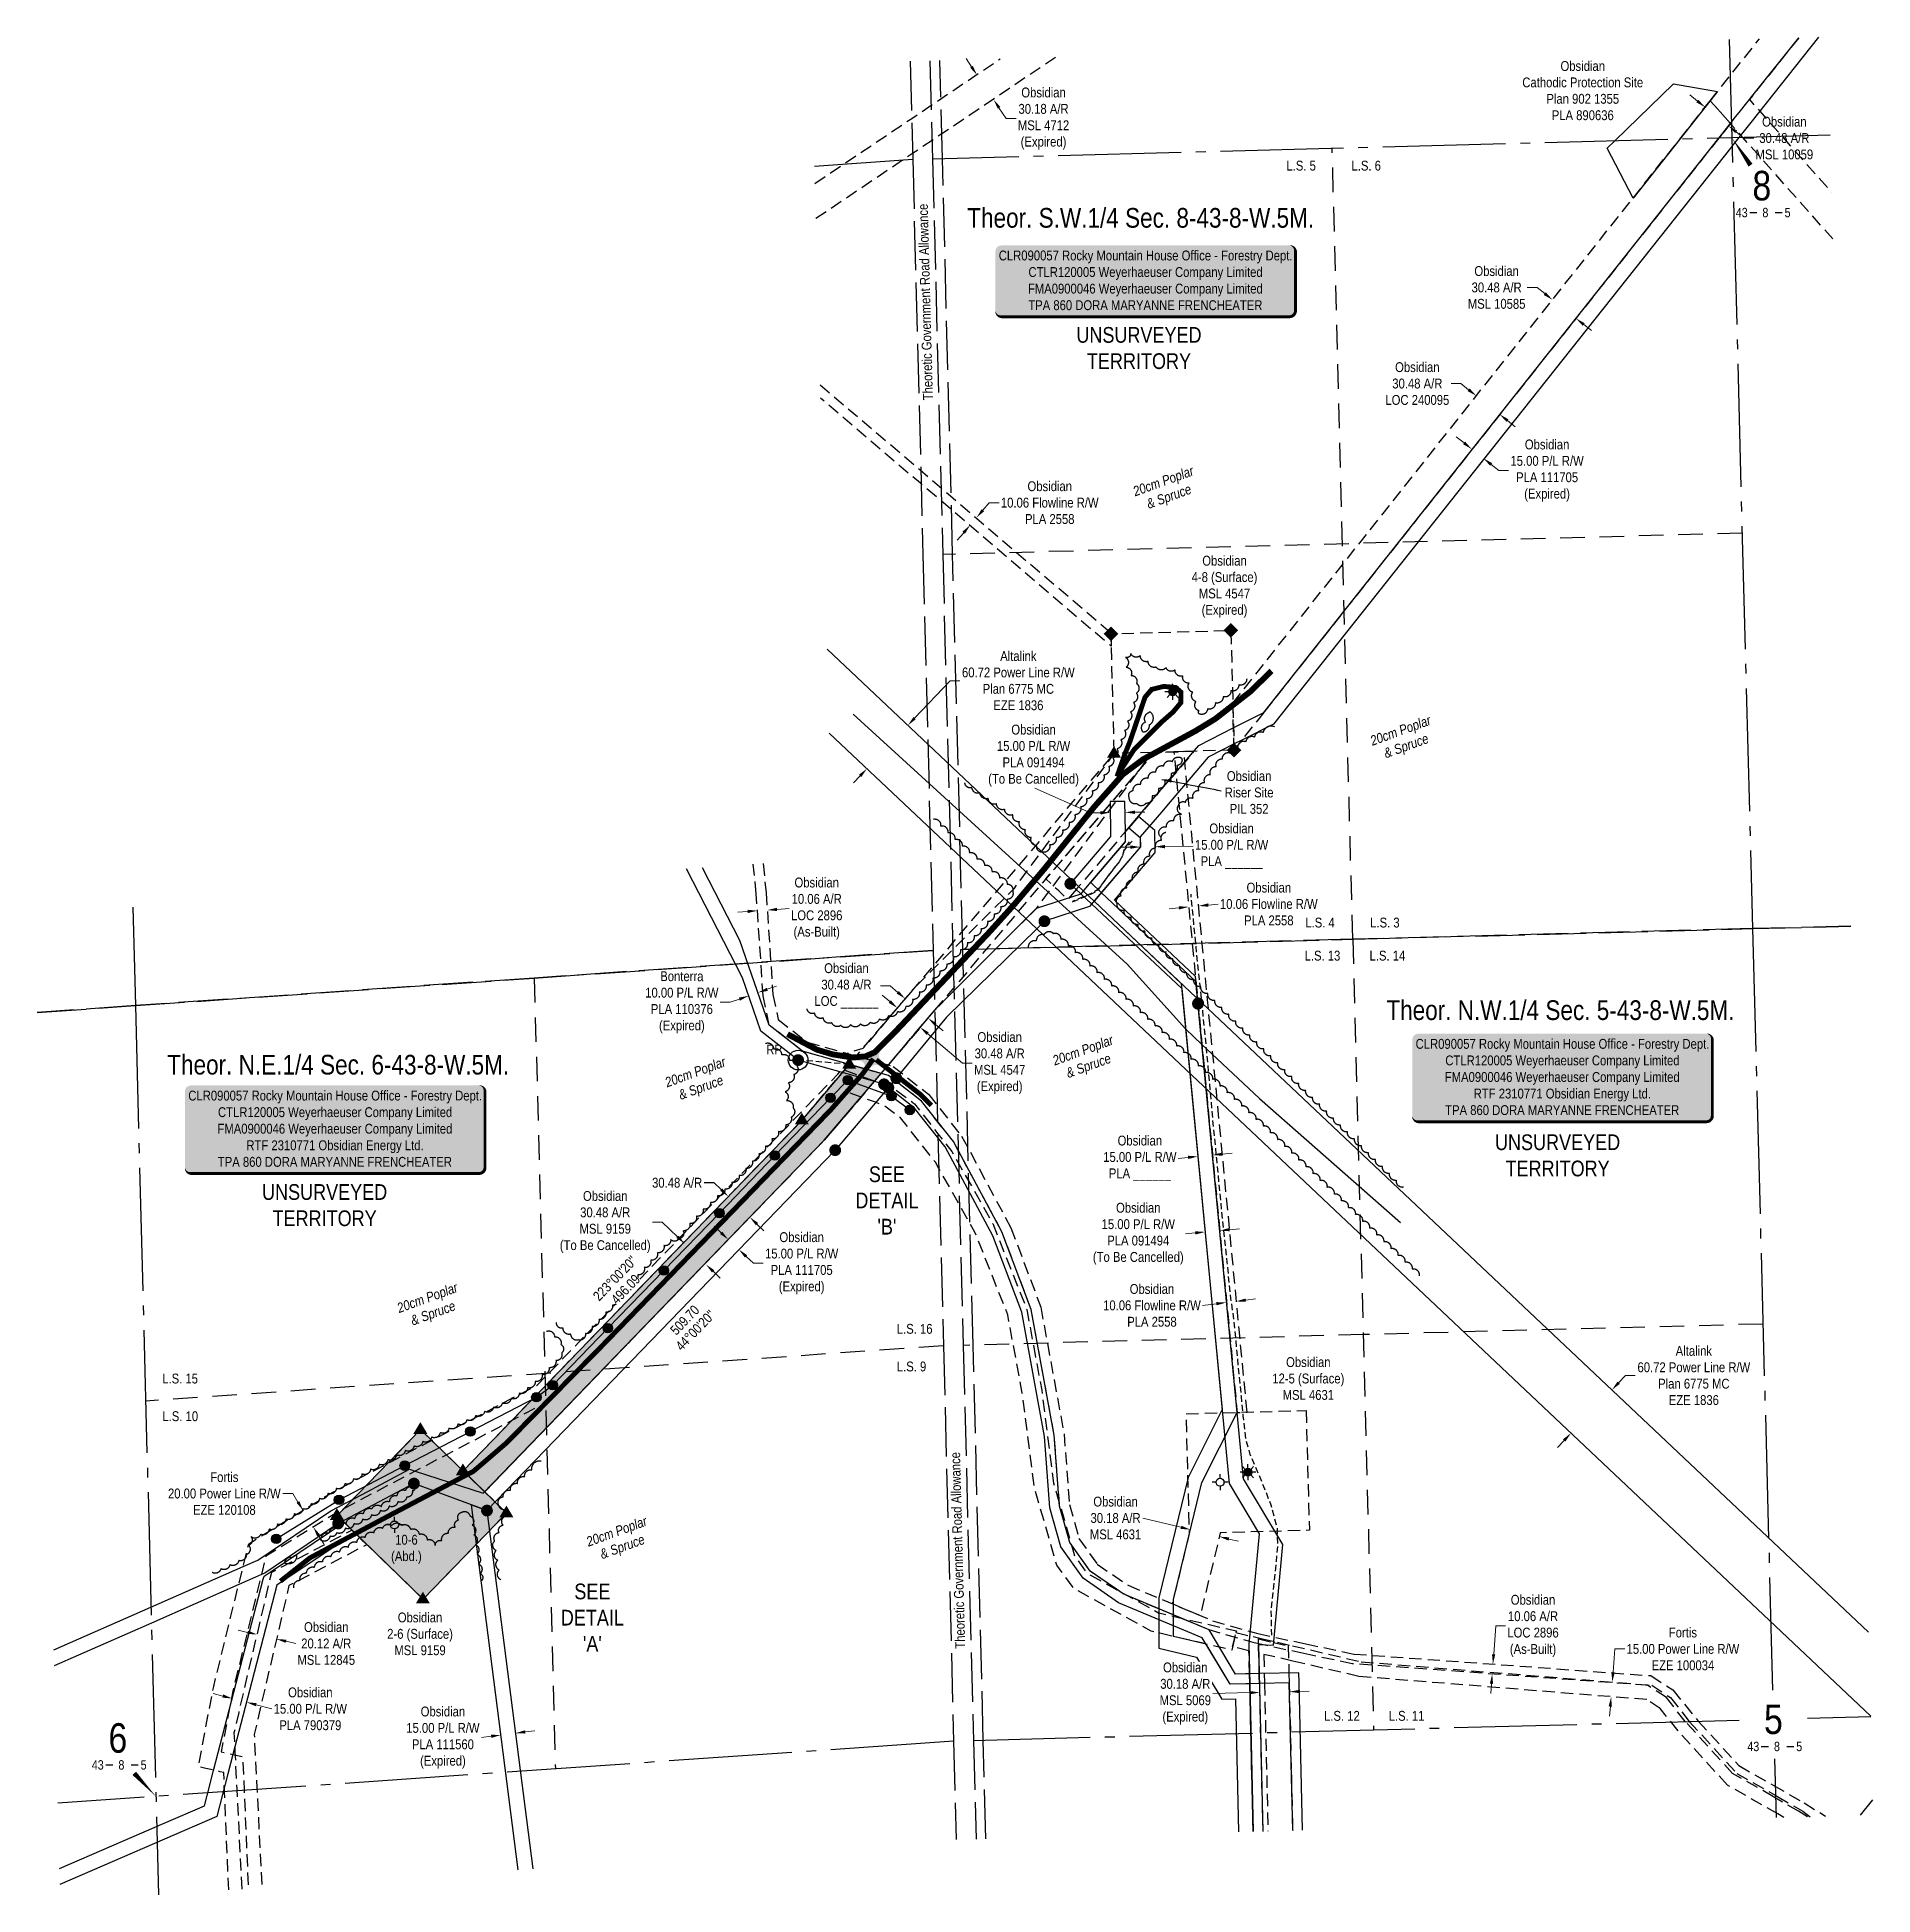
# Model space of a CAD drawing. Extents: x 624140 to 630060, y 5837784 to 5842470.
# Drawn here: x 624958 to 626825, y 5837784 to 5839673 of the extents above; entities that cross this region are included whole.
import ezdxf
from ezdxf.enums import TextEntityAlignment as Align

# ---------------------------------------------------------------- set-up
doc = ezdxf.new("R2010")
doc.units = 0
doc.header["$LTSCALE"] = 5
doc.header["$PDSIZE"] = 0.5
for name, pattern in [('0', [1, 1, 0]), ('foc-ACCESSROAD', [3.75, 2.5, -1.25]), ('foc-FLOWLINE', [3.75, 2.5, -1.25]), ('foc-LSD', [8, 5, -3]), ('foc-QUARTERLINE', [33, 25, -3, 2, -3]), ('foc-TIELINE', [1.875, 1.25, -0.625]), ('foc-UNSURVEYED', [12.5, 10, -2.5]), ('UG_PIPE', [1.875, 1.25, -0.625])]:
    doc.linetypes.add(name, pattern=pattern)
doc.layers.get('Defpoints').update_dxf_attribs({"color": 9})
for name, color, linetype in [('10', 1, 'Continuous'), ('35', 37, 'Continuous'), ('9', 3, 'Continuous'), ('AS-PIPE-UG', 44, 'UG_PIPE'), ('AS-POWER', 104, 'foc-POWER'), ('AS-POWER-EXISTING-PP', 72, 'Continuous'), ('AS-ROADS', 254, 'Continuous'), ('AS-SURFACE IMPACT', 7, 'Continuous'), ('C-AR', 13, 'foc-ACCESSROAD'), ('C-FLOWLINE', 13, 'foc-FLOWLINE'), ('C-RW', 13, 'Continuous'), ('C-SYMBOL', 7, 'Continuous'), ('C-WS', 13, 'foc-ACCESSROAD'), ('C-WS-S', 13, 'Continuous'), ('DETAIL-T', 7, 'Continuous'), ('F-EZE', 190, 'foc-FLOWLINE'), ('F-RW', 190, 'Continuous'), ('F-WS-S', 190, 'Continuous'), ('L-BD', 7, 'Continuous'), ('L-MON', 1, 'Continuous'), ('L-QSEC', 8, 'foc-QUARTERLINE'), ('L-ROAD-T', 7, 'Continuous'), ('L-SECLBL', 7, 'Continuous'), ('L-SECTION-LSD', 7, 'foc-LSD'), ('L-TIE', 7, 'foc-TIELINE'), ('L-UNS-T', 3, 'Continuous'), ('L-USEC', 7, 'foc-UNSURVEYED'), ('P-PROPOSED', 10, 'Continuous'), ('P-PROPOSED-H', 21, 'Continuous'), ('P-TXT', 4, 'Continuous'), ('T-BUSH', 110, '0'), ('T-BUSH-T', 110, 'Continuous')]:
    doc.layers.add(name, color=color, linetype=linetype)
for name, color, linetype, lineweight in [('C-AR-T', 13, 'Continuous', 9), ('C-FLOWLINE-T', 13, 'Continuous', 9), ('C-RW-T', 13, 'Continuous', 9), ('C-WS-T', 13, 'Continuous', 9), ('F-EZE-T', 190, 'Continuous', 9), ('F-RW-T', 190, 'Continuous', 9), ('F-WS-T', 190, 'Continuous', 9)]:
    doc.layers.add(name, color=color, linetype=linetype, lineweight=lineweight)
doc.styles.add('100L', font='ARIALN.TTF', dxfattribs={"height": 11})
doc.styles.add('175L', font='ARIALN.TTF', dxfattribs={"height": 20})
doc.styles.add('80', font='ARIALN.TTF', dxfattribs={"height": 10})
doc.styles.add('80CG', font='ARIALN.TTF', dxfattribs={"height": 10})
doc.styles.add('80L', font='ARIALN.TTF', dxfattribs={"height": 10})
doc.styles.add('80LS', font='ARIALNI.TTF', dxfattribs={"height": 10})
doc.styles.add('foc-LtypeFont', font='ARIALN.TTF', dxfattribs={"height": 7.35})
doc.styles.add('SIMPLEX', font='ARIALN.TTF')
doc.linetypes.add('foc-POWER', pattern='A,6,-1,["P",foc-LtypeFont,S=0.2,R=0,X=-0.625,Y=-0.75],-1.24,4', length=12.24)
doc.dimstyles.new('Compass 5 000', dxfattribs={"dimscale": 5, "dimtxt": 9, "dimasz": 2, "dimexe": 0.2, "dimexo": 0.0625, "dimgap": 0.5, "dimtad": 0, "dimtih": 1, "dimtoh": 1, "dimzin": 0, "dimdsep": 46, "dimtxsty": '80CG', "dimcen": 0.1, "dimse1": 1, "dimse2": 1, "dimclrd": 256, "dimclrt": 256, "dimaunit": 1, "dimadec": 4, "dimazin": 0, "dimtfac": 0.06, "dimtofl": 0, "dimtmove": 0, "dimatfit": 1, "dimfxl": 0.2, "dimtolj": 1, "dimtzin": 0, "dimlwd": -1, "dimarcsym": 0})

msp = doc.modelspace()

# ---------------------------------------------------------------- texts
at = {"layer": 'C-RW', "char_height": 10, "width": 72.62387, "attachment_point": 5, "style": '80CG'}
for s, insert in [('\\A1;Obsidian\\P12-5 (Surface)\\PMSL 4631', (626250.774, 5838308.725)), ('\\A1;Obsidian\\P2-6 (Surface)\\PMSL 9159', (625347.736, 5838049.106))]:
    msp.add_mtext(s, dxfattribs=dict(at, insert=insert))
at = {"layer": 'C-RW-T', "insert": (626529.761, 5839618.23), "char_height": 10, "width": 122.50791, "attachment_point": 5, "style": '80CG'}
msp.add_mtext('\\A1;Obsidian \\PCathodic Protection Site\\PPlan 902 1355\\PPLA 890636', dxfattribs=at)
at = {"layer": 'C-RW-T', "attachment_point": 5, "style": '80CG'}
for s, insert, char_height in [('\\A1;Obsidian\\P4-8 (Surface)\\PMSL 4547\\P(Expired)', (626165.564, 5839113.825), 9.99645), ('\\A1;Obsidian\\P15.00 P/L R/W\\PPLA 091494\\P(To Be Cancelled)', (625971.448, 5838942.098), 9.9964)]:
    msp.add_mtext(s, dxfattribs=dict(at, insert=insert, char_height=char_height))
at = {"layer": 'C-SYMBOL', "color": 3, "style": '175L'}
for s, p in [('Theor. S.W.1/4 Sec. 8-43-8-W.5M.', (626080.373, 5839472.941)), ('Theor. N.W.1/4 Sec. 5-43-8-W.5M.', (626507.054, 5838667.331)), ('Theor. N.E.1/4 Sec. 6-43-8-W.5M.', (625264.543, 5838611.895))]:
    msp.add_text(s, height=20, dxfattribs=at).set_placement(p, align=Align.BOTTOM_CENTER)
at = {"layer": 'C-WS-T', "insert": (626190.569, 5838904.591), "char_height": 10, "attachment_point": 5, "style": '80CG'}
msp.add_mtext('\\A1;Obsidian\\PRiser Site\\PPIL 352', dxfattribs=at)
at = {"layer": 'DETAIL-T', "color": 3, "char_height": 15.9942, "width": 63.61319, "attachment_point": 5, "style": '80CG'}
for s, insert in [("SEE\\PDETAIL\\P'B'", (625822.36, 5838489.842)), ("SEE\\PDETAIL\\P'A'", (625522.913, 5838065.633))]:
    msp.add_mtext(s, dxfattribs=dict(at, insert=insert))
at = {"layer": 'F-WS-T', "insert": (625333.888, 5838135.008), "char_height": 9.9928, "width": 30.5759, "attachment_point": 5, "style": '80CG'}
msp.add_mtext('\\A1;10-6\\P(Abd.) ', dxfattribs=at)
at = {"layer": 'L-BD', "style": '80L'}
for s, rotation, p in [("223°00'20''", 46.0074, (625545.906, 5838410.716)), ('509.70', 45.9938, (625616.842, 5838368.247)), ("44°00'20''", 45.9938, (625627.627, 5838357.829))]:
    msp.add_text(s, height=9.9964, rotation=rotation, dxfattribs=at).set_placement(p, align=Align.MIDDLE)
at = {"layer": 'L-UNS-T', "color": 3, "char_height": 16, "attachment_point": 5, "style": '80L'}
for insert in [(626078.603, 5839356.457), (626504.173, 5838535.559), (625250.733, 5838484.956)]:
    msp.add_mtext_dynamic_manual_height_columns('UNSURVEYED TERRITORY', width=126.36819, gutter_width=47.483, heights=[0], dxfattribs=dict(at, insert=insert))
at = {"layer": 'T-BUSH-T', "char_height": 9.99995, "width": 65.4066, "attachment_point": 2, "rotation": 20, "style": '80LS'}
for insert in [(626101.658, 5839226.086), (626342.786, 5838972.485), (626019.903, 5838647.338), (625625.853, 5838625.179), (625353.481, 5838395.722), (625545.928, 5838158.164)]:
    msp.add_mtext('20cm Poplar \\P& Spruce', dxfattribs=dict(at, insert=insert))

# ---------------------------------------------------------------- blocks, each defined once
blk = doc.blocks.new('L-SECLBL')
at = {"layer": '9', "color": 7}
for p, q in [((-5.1, -27.8), (-12.3, -27.8)), ((20.7, -27.8), (13.5, -27.8))]:
    blk.add_line(p, q, dxfattribs=at)
at = {"layer": '10', "color": 2, "style": 'SIMPLEX'}
blk.add_attdef('SEC', text='', height=30, dxfattribs=at).set_placement((0, 0), align=Align.MIDDLE)
at = {"layer": '10', "color": 5, "style": '80L'}
blk.add_attdef('TWP', text='', height=9.5, dxfattribs=at).set_placement((-14.4, -27.4), align=Align.MIDDLE_RIGHT)
blk.add_attdef('RGE', text='', height=9.5, dxfattribs=at).set_placement((3.6, -27.4), align=Align.MIDDLE_CENTER)
blk.add_attdef('MER', text='', height=9.5, dxfattribs=at).set_placement((23.2, -27.4), align=Align.MIDDLE_LEFT)
blk = doc.blocks.new('*U665')
h = blk.add_hatch(color=255)
edge = h.paths.add_edge_path()
edge.add_line((-146.5, -45.5), (146.5, -45.5))
edge.add_arc((146.5, -39.5), 6, 270, 360)
edge.add_line((152.5, -39.5), (152.5, 38))
edge.add_arc((146.5, 38), 6, 0, 90)
edge.add_line((146.5, 44), (-146.5, 44))
edge.add_arc((-146.5, 38), 6, 90, 180)
edge.add_line((-152.5, 38), (-152.5, -39.5))
edge.add_arc((-146.5, -39.5), 6, 180, 270)
at = {"color": 44, "flags": 128}
blk.add_lwpolyline([(-146.5, -45.5, 3, 3, 0), (146.5, -45.5, 3, 3, 0.414214), (152.5, -39.5, 3, 3, 0), (152.5, 38, 3, 0, 0.414214), (146.5, 44, 0, 0, 0), (-146.5, 44, 0, 0, 0.414214), (-152.5, 38, 0, 0, 0), (-152.5, -39.5, 0, 3, 0.414214)], format="xyseb", close=True, dxfattribs=at)
at = {"color": 44, "style": '80'}
blk.add_attdef('ENTER_TEXT_001', (-36, -5), '', height=10, dxfattribs=at)
blk = doc.blocks.new('*U666')
h = blk.add_hatch(color=255)
edge = h.paths.add_edge_path()
edge.add_line((-146.5, -37), (146.5, -37))
edge.add_arc((146.5, -31), 6, 270, 360)
edge.add_line((152.5, -31), (152.5, 29.5))
edge.add_arc((146.5, 29.5), 6, 0, 90)
edge.add_line((146.5, 35.5), (-146.5, 35.5))
edge.add_arc((-146.5, 29.5), 6, 90, 180)
edge.add_line((-152.5, 29.5), (-152.5, -31))
edge.add_arc((-146.5, -31), 6, 180, 270)
at = {"color": 44, "flags": 128}
blk.add_lwpolyline([(-146.5, -37, 3, 3, 0), (146.5, -37, 3, 3, 0.414214), (152.5, -31, 3, 3, 0), (152.5, 29.5, 3, 0, 0.414214), (146.5, 35.5, 0, 0, 0), (-146.5, 35.5, 0, 0, 0.414214), (-152.5, 29.5, 0, 0, 0), (-152.5, -31, 0, 3, 0.414214)], format="xyseb", close=True, dxfattribs=at)
at = {"color": 44, "style": '80'}
blk.add_attdef('ENTER_TEXT_001', (-36, -5), '', height=10, dxfattribs=at)
blk = doc.blocks.new('LABEL_ROAD_THEORETIC')
at = {"layer": 'L-ROAD-T', "style": '80L'}
blk.add_text('Theoretic Government Road Allowance', height=10, dxfattribs=at).set_placement((0, 0), align=Align.MIDDLE_CENTER)
blk = doc.blocks.new('*D670')
at = {"layer": 'C-AR-T', "transparency": 16777216}
for p, q in [((626121.3, 5838157.5), (626082.5, 5838166.9)), ((626170, 5838145.6), (626179.7, 5838143.3))]:
    blk.add_line(p, q, dxfattribs=at)
for points in [[(626121.7, 5838159.1), (626120.9, 5838155.9), (626131, 5838155.1)], [(626170.4, 5838147.3), (626169.6, 5838144), (626160.3, 5838148)]]:
    blk.add_solid(points, dxfattribs=at)
at = {"layer": 'Defpoints', "color": 0, "transparency": 16777216}
for p in [(626131, 5838155.1), (626125.8, 5838133.9), (626155.1, 5838126.7)]:
    blk.add_point(p, dxfattribs=at)
at = {"layer": 'C-AR-T', "transparency": 16777216, "insert": (626054.8, 5838166.9), "char_height": 10, "attachment_point": 5, "style": '80CG'}
blk.add_mtext('\\A1;Obsidian\\P30.18 A/R\\PMSL 4631', dxfattribs=at)
blk = doc.blocks.new('*D671')
at = {"layer": 'C-AR-T', "transparency": 16777216}
for p, q in [((626191.4, 5837989.4), (626153.6, 5837988.5)), ((626241.5, 5837990.5), (626251.5, 5837990.8))]:
    blk.add_line(p, q, dxfattribs=at)
for points in [[(626241.5, 5837992.2), (626241.6, 5837988.9), (626231.5, 5837990.3)], [(626191.4, 5837991), (626191.5, 5837987.7), (626201.4, 5837989.6)]]:
    blk.add_solid(points, dxfattribs=at)
at = {"layer": 'Defpoints', "color": 0, "transparency": 16777216}
for p in [(626231.5, 5837990.3), (626201.9, 5837971.4, 984.8), (626232, 5837972.1)]:
    blk.add_point(p, dxfattribs=at)
at = {"layer": 'C-AR-T', "transparency": 16777216, "insert": (626125.7, 5837988.5), "char_height": 10, "attachment_point": 5, "style": '80CG', "bg_fill": 3, "box_fill_scale": 1.1, "bg_fill_color": 256, "bg_fill_true_color": 13158600, "bg_fill_transparency": 0}
blk.add_mtext('\\A1;Obsidian\\P30.18 A/R\\PMSL 5069\\P(Expired)', dxfattribs=at)
blk = doc.blocks.new('*D672')
at = {"layer": 'C-RW-T', "transparency": 16777216}
for p, q in [((626409.1, 5839260.1), (626401.2, 5839266.3)), ((626436.6, 5839238.2), (626444.4, 5839232)), ((626444.4, 5839232), (626454.4, 5839232))]:
    blk.add_line(p, q, dxfattribs=at)
for points in [[(626410.1, 5839261.4), (626408, 5839258.8), (626416.9, 5839253.8)], [(626437.6, 5839239.5), (626435.6, 5839236.9), (626428.8, 5839244.4)]]:
    blk.add_solid(points, dxfattribs=at)
at = {"layer": 'Defpoints', "color": 0, "transparency": 16777216}
for p in [(626428.8, 5839244.4), (626332.4, 5839147.4), (626344.3, 5839138)]:
    blk.add_point(p, dxfattribs=at)
at = {"layer": 'C-RW-T', "transparency": 16777216, "insert": (626493.5, 5839232), "char_height": 10, "attachment_point": 5, "style": '80CG'}
blk.add_mtext('\\A1;Obsidian\\P15.00 P/L R/W\\PPLA 111705\\P(Expired)', dxfattribs=at)
blk = doc.blocks.new('*D673')
at = {"layer": 'C-RW-T', "transparency": 16777216}
for p, q in [((625908.3, 5839642.5), (625902.8, 5839650.8)), ((625936.3, 5839600.9), (625943.7, 5839589.9)), ((625943.7, 5839589.9), (625953.7, 5839589.9))]:
    blk.add_line(p, q, dxfattribs=at)
for points in [[(625909.7, 5839643.5), (625907, 5839641.6), (625913.9, 5839634.2)], [(625937.7, 5839601.8), (625935, 5839600), (625930.8, 5839609.2)]]:
    blk.add_solid(points, dxfattribs=at)
at = {"layer": 'Defpoints', "color": 0, "transparency": 16777216}
for p in [(625899.8, 5839624.8), (625916.7, 5839599.7), (625930.8, 5839609.2)]:
    blk.add_point(p, dxfattribs=at)
at = {"layer": 'C-RW-T', "transparency": 16777216, "insert": (625981.6, 5839589.9), "char_height": 10, "attachment_point": 5, "style": '80CG'}
blk.add_mtext('\\A1;Obsidian\\P30.18 A/R\\PMSL 4712\\P(Expired)', dxfattribs=at)
blk = doc.blocks.new('*D674')
at = {"layer": 'C-AR-T', "transparency": 16777216}
for p, q in [((626405.9, 5839320.4), (626395.9, 5839320.4)), ((626413.7, 5839314.1), (626405.9, 5839320.4)), ((626453.3, 5839282.8), (626461.1, 5839276.6))]:
    blk.add_line(p, q, dxfattribs=at)
for points in [[(626414.8, 5839315.4), (626412.7, 5839312.8), (626421.6, 5839307.9)], [(626454.3, 5839284.1), (626452.2, 5839281.5), (626445.4, 5839289)]]:
    blk.add_solid(points, dxfattribs=at)
at = {"layer": 'Defpoints', "color": 0, "transparency": 16777216}
for p in [(626419.6, 5839305.4), (626421.6, 5839307.9), (626443.5, 5839286.5)]:
    blk.add_point(p, dxfattribs=at)
at = {"layer": 'C-AR-T', "transparency": 16777216, "insert": (626361.6, 5839320.4), "char_height": 10, "attachment_point": 5, "style": '80CG'}
blk.add_mtext('\\A1;Obsidian\\P30.48 A/R\\PLOC 240095', dxfattribs=at)
blk = doc.blocks.new('*D675')
at = {"layer": 'C-FLOWLINE-T', "transparency": 16777216}
for p, q in [((626187.1, 5838388.5), (626197, 5838389.7)), ((626157.3, 5838384.8), (626143.3, 5838383.1))]:
    blk.add_line(p, q, dxfattribs=at)
for points in [[(626186.9, 5838390.1), (626187.3, 5838386.8), (626177.2, 5838387.2)], [(626157.1, 5838386.5), (626157.5, 5838383.2), (626167.2, 5838386)]]:
    blk.add_solid(points, dxfattribs=at)
at = {"layer": 'Defpoints', "color": 0, "transparency": 16777216}
for p in [(626177.2, 5838387.2), (626183.9, 5838332.3), (626174, 5838331.1)]:
    blk.add_point(p, dxfattribs=at)
at = {"layer": 'C-FLOWLINE-T', "transparency": 16777216, "insert": (626091.8, 5838383.1), "char_height": 10, "attachment_point": 5, "style": '80CG'}
blk.add_mtext('\\A1;Obsidian\\P10.06 Flowline R/W\\PPLA 2558', dxfattribs=at)
blk = doc.blocks.new('*D676')
at = {"layer": 'C-FLOWLINE-T', "transparency": 16777216}
for p, q in [((625919.9, 5839191.7), (625926.4, 5839199.3)), ((625926.4, 5839199.3), (625936.4, 5839199.3)), ((625900.4, 5839168.8), (625893.9, 5839161.2))]:
    blk.add_line(p, q, dxfattribs=at)
for points in [[(625918.7, 5839192.8), (625921.2, 5839190.6), (625913.5, 5839184.1)], [(625899.1, 5839169.8), (625901.7, 5839167.7), (625906.9, 5839176.4)]]:
    blk.add_solid(points, dxfattribs=at)
at = {"layer": 'Defpoints', "color": 0, "transparency": 16777216}
for p in [(625913.5, 5839184.1), (625979.9, 5839127.3), (625973.4, 5839119.6)]:
    blk.add_point(p, dxfattribs=at)
at = {"layer": 'C-FLOWLINE-T', "transparency": 16777216, "insert": (625987.9, 5839199.3), "char_height": 10, "attachment_point": 5, "style": '80CG'}
blk.add_mtext('\\A1;Obsidian\\P10.06 Flowline R/W\\PPLA 2558', dxfattribs=at)
blk = doc.blocks.new('*D677')
at = {"layer": 'C-FLOWLINE-T', "transparency": 16777216}
for p, q in [((626119.3, 5838787.3), (626109.3, 5838786.4)), ((626149.2, 5838790.2), (626159.1, 5838791.2))]:
    blk.add_line(p, q, dxfattribs=at)
for points in [[(626119.1, 5838789), (626119.4, 5838785.7), (626129.2, 5838788.3)], [(626149, 5838791.9), (626149.3, 5838788.5), (626139.2, 5838789.3)]]:
    blk.add_solid(points, dxfattribs=at)
at = {"layer": 'Defpoints', "color": 0, "transparency": 16777216}
for p in [(626135.9, 5838824), (626125.9, 5838823.1), (626139.2, 5838789.3)]:
    blk.add_point(p, dxfattribs=at)
at = {"layer": 'C-FLOWLINE-T', "transparency": 16777216, "insert": (626210.6, 5838791.2), "char_height": 10, "attachment_point": 5, "style": '80CG'}
blk.add_mtext('\\A1;Obsidian\\P10.06 Flowline R/W\\PPLA 2558', dxfattribs=at)
blk = doc.blocks.new('GABD')
for p, q in [((-0.81, 0), (-1.62, 0)), ((0, 0.81), (0, 1.62)), ((1.62, 0), (0.81, 0)), ((0, -0.81), (0, -1.62))]:
    blk.add_line(p, q)
blk.add_circle((0, 0), 0.8)
blk = doc.blocks.new('*D680')
at = {"layer": 'C-RW-T', "transparency": 16777216}
for p, q in [((626135.9, 5838456.8), (626125.9, 5838455.9)), ((626170.7, 5838460.1), (626180.7, 5838461.1))]:
    blk.add_line(p, q, dxfattribs=at)
for points in [[(626135.7, 5838458.5), (626136, 5838455.2), (626145.8, 5838457.8)], [(626170.5, 5838461.8), (626170.9, 5838458.5), (626160.8, 5838459.2)]]:
    blk.add_solid(points, dxfattribs=at)
at = {"layer": 'Defpoints', "color": 0, "transparency": 16777216}
for p in [(626145.8, 5838457.8), (626146.8, 5838447.7), (626161.7, 5838449.1)]:
    blk.add_point(p, dxfattribs=at)
at = {"layer": 'C-RW-T', "transparency": 16777216, "insert": (626077.9, 5838455.9), "char_height": 10, "attachment_point": 5, "style": '80CG'}
blk.add_mtext('\\A1;Obsidian\\P15.00 P/L R/W\\PPLA 091494\\P(To Be Cancelled)', dxfattribs=at)
blk = doc.blocks.new('*D681')
at = {"layer": 'C-RW-T', "transparency": 16777216}
for p, q in [((626070, 5838849.1), (626060, 5838849)), ((626105, 5838849.6), (626133.7, 5838850))]:
    blk.add_line(p, q, dxfattribs=at)
for points in [[(626069.9, 5838850.8), (626070, 5838847.4), (626080, 5838849.2)], [(626104.9, 5838851.3), (626105, 5838847.9), (626095, 5838849.5)]]:
    blk.add_solid(points, dxfattribs=at)
at = {"layer": 'Defpoints', "color": 0, "transparency": 16777216}
for p in [(626079.9, 5838855.4), (626094.9, 5838855.6), (626095, 5838849.5)]:
    blk.add_point(p, dxfattribs=at)
at = {"layer": 'C-RW-T', "transparency": 16777216, "insert": (626172.8, 5838850), "char_height": 10, "attachment_point": 5, "style": '80CG'}
blk.add_mtext('\\A1;Obsidian\\P15.00 P/L R/W\\PPLA ______', dxfattribs=at)
blk = doc.blocks.new('*D682')
at = {"layer": 'C-RW-T', "transparency": 16777216}
for p, q in [((626128.5, 5838533.6), (626118.6, 5838532.6)), ((626163.3, 5838536.9), (626173.3, 5838537.9))]:
    blk.add_line(p, q, dxfattribs=at)
for points in [[(626128.4, 5838535.3), (626128.7, 5838531.9), (626138.5, 5838534.6)], [(626163.2, 5838538.6), (626163.5, 5838535.3), (626153.4, 5838536)]]:
    blk.add_solid(points, dxfattribs=at)
at = {"layer": 'Defpoints', "color": 0, "transparency": 16777216}
for p in [(626138.5, 5838534.6), (626138.9, 5838530.2), (626153.8, 5838531.6)]:
    blk.add_point(p, dxfattribs=at)
at = {"layer": 'C-RW-T', "transparency": 16777216, "insert": (626079.5, 5838532.6), "char_height": 10, "attachment_point": 5, "style": '80CG'}
blk.add_mtext('\\A1;Obsidian\\P15.00 P/L R/W\\PPLA ______', dxfattribs=at)
blk = doc.blocks.new('*D683')
at = {"layer": 'Defpoints', "color": 0, "transparency": 16777216}
for p in [(626559.8, 5838000.2), (626568.9, 5837999.4, 984.8), (626567.7, 5837984.5, 984.8)]:
    blk.add_point(p, dxfattribs=at)
at = {"layer": 'F-EZE-T', "transparency": 16777216}
for p, q in [((626560.6, 5838010.1), (626562.5, 5838033.8)), ((626562.5, 5838033.8), (626572.5, 5838033.8)), ((626557.8, 5837975.2), (626557, 5837965.3))]:
    blk.add_line(p, q, dxfattribs=at)
for points in [[(626558.9, 5838010.3), (626562.3, 5838010), (626559.8, 5838000.2)], [(626556.1, 5837975.4), (626559.4, 5837975.1), (626558.6, 5837985.2)]]:
    blk.add_solid(points, dxfattribs=at)
at = {"layer": 'F-EZE-T', "transparency": 16777216, "insert": (626631.6, 5838033.8), "char_height": 10, "attachment_point": 5, "style": '80CG'}
blk.add_mtext('\\A1;Fortis\\P15.00 Power Line R/W\\PEZE 100034', dxfattribs=at)
blk = doc.blocks.new('GAS')
h = blk.add_hatch(color=255)
h.dxf.hatch_style = 1
edge = h.paths.add_edge_path()
edge.add_arc((0, 0), 0.9, 0, 360)
for p, q in [((-0.81, 0), (-1.62, 0)), ((-0.57, 0.57), (-1.14, 1.14)), ((0, 0.81), (0, 1.62)), ((0.57, 0.57), (1.14, 1.14)), ((1.62, 0), (0.81, 0)), ((-0.57, -0.57), (-1.14, -1.14)), ((0, -0.81), (0, -1.62)), ((1.14, -1.14), (0.57, -0.57))]:
    blk.add_line(p, q)
blk.add_circle((0, 0), 0.8)
blk = doc.blocks.new('*D684')
at = {"layer": 'C-AR-T', "transparency": 16777216}
for p, q in [((626439.2, 5838028.3), (626441.3, 5838057.3)), ((626441.3, 5838057.3), (626451.3, 5838057.3)), ((626437, 5837998.4), (626436.2, 5837988.4))]:
    blk.add_line(p, q, dxfattribs=at)
for points in [[(626437.5, 5838028.4), (626440.8, 5838028.2), (626438.4, 5838018.4)], [(626435.3, 5837998.5), (626438.6, 5837998.3), (626437.7, 5838008.4)]]:
    blk.add_solid(points, dxfattribs=at)
at = {"layer": 'Defpoints', "color": 0, "transparency": 16777216}
for p in [(626430.5, 5838018.9, 984.8), (626438.4, 5838018.4), (626429.8, 5838009, 984.8)]:
    blk.add_point(p, dxfattribs=at)
at = {"layer": 'C-AR-T', "transparency": 16777216, "insert": (626479.2, 5838057.3), "char_height": 10, "attachment_point": 5, "style": '80CG'}
blk.add_mtext('\\A1;Obsidian\\P10.06 A/R\\PLOC 2896\\P(As-Built)', dxfattribs=at)
blk = doc.blocks.new('*D685')
at = {"layer": 'C-RW-T', "transparency": 16777216}
for p, q in [((625147.2, 5837985.9), (625137.5, 5837988.5)), ((625181.1, 5837977.1), (625197.1, 5837972.9))]:
    blk.add_line(p, q, dxfattribs=at)
for points in [[(625147.6, 5837987.6), (625146.8, 5837984.3), (625156.9, 5837983.4)], [(625181.5, 5837978.7), (625180.6, 5837975.5), (625171.4, 5837979.6)]]:
    blk.add_solid(points, dxfattribs=at)
at = {"layer": 'Defpoints', "color": 0, "transparency": 16777216}
for p in [(625165.8, 5838018), (625180.4, 5838014.2), (625171.4, 5837979.6)]:
    blk.add_point(p, dxfattribs=at)
at = {"layer": 'C-RW-T', "transparency": 16777216, "insert": (625236.2, 5837972.9), "char_height": 10, "attachment_point": 5, "style": '80CG'}
blk.add_mtext('\\A1;Obsidian\\P15.00 P/L R/W\\PPLA 790379', dxfattribs=at)
blk = doc.blocks.new('*D686')
at = {"layer": 'C-RW-T', "transparency": 16777216}
for p, q in [((625653.8, 5838456.9), (625646.6, 5838463.8)), ((625679.3, 5838432.9), (625686.6, 5838426)), ((625686.6, 5838426), (625696.6, 5838426))]:
    blk.add_line(p, q, dxfattribs=at)
for points in [[(625655, 5838458.1), (625652.7, 5838455.7), (625661.1, 5838450.1)], [(625680.4, 5838434.1), (625678.1, 5838431.7), (625672, 5838439.8)]]:
    blk.add_solid(points, dxfattribs=at)
at = {"layer": 'Defpoints', "color": 0, "transparency": 16777216}
for p in [(625655.5, 5838444.1), (625666.4, 5838433.8), (625672, 5838439.8)]:
    blk.add_point(p, dxfattribs=at)
at = {"layer": 'C-RW-T', "transparency": 16777216, "insert": (625735.7, 5838426), "char_height": 10, "attachment_point": 5, "style": '80CG'}
blk.add_mtext('\\A1;Obsidian\\P15.00 P/L R/W\\PPLA 111705\\P(Expired)', dxfattribs=at)
blk = doc.blocks.new('*D687')
at = {"layer": 'C-AR-T', "transparency": 16777216}
for p, q in [((625172.4, 5838050.7), (625162.7, 5838053)), ((625211.5, 5838041.6), (625221.3, 5838039.3))]:
    blk.add_line(p, q, dxfattribs=at)
for points in [[(625172.8, 5838052.4), (625172.1, 5838049.1), (625182.2, 5838048.5)], [(625211.9, 5838043.2), (625211.1, 5838040), (625201.8, 5838043.9)]]:
    blk.add_solid(points, dxfattribs=at)
at = {"layer": 'Defpoints', "color": 0, "transparency": 16777216}
for p in [(625182.8, 5838051.2), (625201.8, 5838043.9), (625202.4, 5838046.6)]:
    blk.add_point(p, dxfattribs=at)
at = {"layer": 'C-AR-T', "transparency": 16777216, "insert": (625252.4, 5838039.3), "char_height": 10, "attachment_point": 5, "style": '80CG'}
blk.add_mtext('\\A1;Obsidian\\P20.12 A/R\\PMSL 12845', dxfattribs=at)
blk = doc.blocks.new('*D689')
at = {"layer": 'C-AR-T', "transparency": 16777216}
for p, q in [((626646.3, 5839607.7), (626638.5, 5839614)), ((626685.7, 5839576.3), (626693.6, 5839570)), ((626693.6, 5839570), (626703.6, 5839570))]:
    blk.add_line(p, q, dxfattribs=at)
for points in [[(626647.3, 5839609), (626645.2, 5839606.4), (626654.1, 5839601.5)], [(626686.8, 5839577.6), (626684.7, 5839575), (626677.9, 5839582.5)]]:
    blk.add_solid(points, dxfattribs=at)
at = {"layer": 'Defpoints', "color": 0, "transparency": 16777216}
for p in [(626689.9, 5839646.4), (626713.7, 5839627.4), (626677.9, 5839582.5)]:
    blk.add_point(p, dxfattribs=at)
at = {"layer": 'C-AR-T', "transparency": 16777216, "insert": (626734.7, 5839570), "char_height": 10, "attachment_point": 5, "style": '80CG'}
blk.add_mtext('\\A1;Obsidian\\P30.48 A/R\\PMSL 10059', dxfattribs=at)
blk = doc.blocks.new('*D690')
at = {"layer": 'C-AR-T', "transparency": 16777216}
for p, q in [((626483.3, 5839418.1), (626473.3, 5839418.1)), ((626491.1, 5839411.9), (626483.3, 5839418.1)), ((626530.7, 5839380.5), (626538.5, 5839374.3))]:
    blk.add_line(p, q, dxfattribs=at)
for points in [[(626492.2, 5839413.2), (626490.1, 5839410.5), (626499, 5839405.6)], [(626531.7, 5839381.8), (626529.7, 5839379.2), (626522.9, 5839386.7)]]:
    blk.add_solid(points, dxfattribs=at)
at = {"layer": 'Defpoints', "color": 0, "transparency": 16777216}
for p in [(626497.6, 5839403.9), (626499, 5839405.6), (626521.5, 5839385)]:
    blk.add_point(p, dxfattribs=at)
at = {"layer": 'C-AR-T', "transparency": 16777216, "insert": (626442.2, 5839418.1), "char_height": 10, "attachment_point": 5, "style": '80CG'}
blk.add_mtext('\\A1;Obsidian\\P30.48 A/R\\PMSL 10585', dxfattribs=at)
blk = doc.blocks.new('*D691')
at = {"layer": 'Defpoints', "color": 0, "transparency": 16777216}
for p in [(625228.8, 5838174.7), (625229.7, 5838175.3), (625240.2, 5838158.2)]:
    blk.add_point(p, dxfattribs=at)
at = {"layer": 'F-EZE-T', "transparency": 16777216}
for p, q in [((625218.4, 5838191.8), (625208.4, 5838191.8)), ((625223.6, 5838183.2), (625218.4, 5838191.8)), ((625244.5, 5838149.2), (625249.8, 5838140.7))]:
    blk.add_line(p, q, dxfattribs=at)
for points in [[(625225, 5838184.1), (625222.2, 5838182.4), (625228.8, 5838174.7)], [(625246, 5838150.1), (625243.1, 5838148.3), (625239.3, 5838157.7)]]:
    blk.add_solid(points, dxfattribs=at)
at = {"layer": 'F-EZE-T', "transparency": 16777216, "insert": (625148.8, 5838191.8), "char_height": 10, "attachment_point": 5, "style": '80CG'}
blk.add_mtext('\\A1;Fortis\\P20.00 Power Line R/W\\PEZE 120108', dxfattribs=at)
blk = doc.blocks.new('POWERPOLE')
h = blk.add_hatch(color=255)
edge = h.paths.add_edge_path()
edge.add_arc((0, 0), 0.96, 0, 360)
at = {"linetype": 'Continuous'}
for p, q in [((0.68, -0.68), (-0.68, 0.68)), ((-0.68, -0.68), (0.68, 0.68))]:
    blk.add_line(p, q, dxfattribs=at)
blk.add_circle((0, 0), 0.96, dxfattribs=at)
blk = doc.blocks.new('STRIA')
blk.add_hatch(color=255).paths.add_polyline_path([(-0.04, 1.52), (-1.47, -0.87), (1.39, -0.87)])
blk = doc.blocks.new('STRIAA')
blk.add_blockref('STRIA', (0, 0))
blk = doc.blocks.new('STRIB')
at = {"color": 1}
blk.add_solid([(-1.12, -0.67), (-0.04, 1.13), (1.04, -0.67)], dxfattribs=at)
blk = doc.blocks.new('STRIBB')
blk.add_blockref('STRIB', (0, 0))
blk = doc.blocks.new('STRICC')
for name in ['STRIAA', 'STRIBB']:
    blk.add_blockref(name, (0, 0))
blk = doc.blocks.new('fdspike')
blk.add_blockref('STRICC', (0, 0))
blk = doc.blocks.new('fdia')
at = {"color": 255, "const_width": 1}
blk.add_lwpolyline([(-0.5, 0, 1), (0.5, 0, 1)], format="xyb", close=True, dxfattribs=at)
blk = doc.blocks.new('Fdiaa')
blk.add_blockref('fdia', (0, 0))
blk = doc.blocks.new('fdib')
at = {"color": 1, "const_width": 1.6}
blk.add_lwpolyline([(-0.4, 0, 1), (0.4, 0, 1)], format="xyb", close=True, dxfattribs=at)
at = {"color": 1}
blk.add_circle((0, 0), 0.8, dxfattribs=at)
blk = doc.blocks.new('Fdibb')
blk.add_blockref('fdib', (0, 0))
blk = doc.blocks.new('fdicc')
for name in ['Fdibb', 'Fdiaa']:
    blk.add_blockref(name, (0, 0))
blk = doc.blocks.new('FDI')
blk.add_blockref('fdicc', (0, 0))
blk = doc.blocks.new('TRIA')
blk.add_hatch(color=255).paths.add_polyline_path([(-0.04, 1.52), (-1.47, -0.87), (1.39, -0.87)])
blk = doc.blocks.new('TRIAA')
blk.add_blockref('TRIA', (0, 0))
blk = doc.blocks.new('TRIB')
at = {"color": 1}
blk.add_lwpolyline([(-1.12, -0.67), (-0.04, 1.13), (1.04, -0.67)], close=True, dxfattribs=at)
blk = doc.blocks.new('TRIBB')
blk.add_blockref('TRIB', (0, 0))
blk = doc.blocks.new('TRICC')
for name in ['TRIAA', 'TRIBB']:
    blk.add_blockref(name, (0, 0))
blk = doc.blocks.new('plspike')
blk.add_blockref('TRICC', (0, 0))
blk = doc.blocks.new('SMONA')
blk.add_hatch(color=255).paths.add_polyline_path([(0, -1.49), (1.49, 0), (0, 1.49), (-1.49, 0)])
blk = doc.blocks.new('SMONAA')
blk.add_blockref('SMONA', (0, 0))
blk = doc.blocks.new('SMONB')
at = {"color": 1}
blk.add_solid([(0, 1.2), (1.2, 0), (-1.2, 0), (0, -1.2)], dxfattribs=at)
blk = doc.blocks.new('SMONBB')
blk.add_blockref('SMONB', (0, 0))
blk = doc.blocks.new('SMONCC')
for name in ['SMONAA', 'SMONBB']:
    blk.add_blockref(name, (0, 0))
blk = doc.blocks.new('FDIBAR')
blk.add_blockref('SMONCC', (0, 0))
blk = doc.blocks.new('*D692')
at = {"layer": 'Defpoints', "color": 0, "transparency": 16777216}
for p in [(625843.7, 5838973), (625854.2, 5838963), (625812.5, 5838918.9)]:
    blk.add_point(p, dxfattribs=at)
at = {"layer": 'F-RW-T', "transparency": 16777216}
for p, q in [((625850.5, 5838980.2), (625886.5, 5839018.3)), ((625886.5, 5839018.3), (625896.5, 5839018.3)), ((625795.1, 5838921.6), (625788.3, 5838914.3))]:
    blk.add_line(p, q, dxfattribs=at)
for points in [[(625849.3, 5838981.4), (625851.7, 5838979.1), (625843.7, 5838973)], [(625793.9, 5838922.7), (625796.3, 5838920.4), (625802, 5838928.8)]]:
    blk.add_solid(points, dxfattribs=at)
at = {"layer": 'F-RW-T', "transparency": 16777216, "insert": (625956, 5839018.3), "char_height": 10, "attachment_point": 5, "style": '80CG'}
blk.add_mtext('\\A1;Altalink\\P60.72 Power Line R/W\\PPlan 6775 MC\\PEZE 1836', dxfattribs=at)
blk = doc.blocks.new('*D693')
at = {"layer": 'Defpoints', "color": 0, "transparency": 16777216}
for p in [(626555.8, 5838300.6), (626559.4, 5838297.2), (626514.1, 5838256.5)]:
    blk.add_point(p, dxfattribs=at)
at = {"layer": 'F-RW-T', "transparency": 16777216}
for p, q in [((626566.2, 5838304.5), (626573.1, 5838311.8)), ((626573.1, 5838311.8), (626583.1, 5838311.8)), ((626510.8, 5838245.8), (626504, 5838238.5))]:
    blk.add_line(p, q, dxfattribs=at)
for points in [[(626565, 5838305.6), (626567.5, 5838303.4), (626559.4, 5838297.2)], [(626509.6, 5838247), (626512.1, 5838244.7), (626517.7, 5838253.1)]]:
    blk.add_solid(points, dxfattribs=at)
at = {"layer": 'F-RW-T', "transparency": 16777216, "insert": (626642.7, 5838311.8), "char_height": 10, "attachment_point": 5, "style": '80CG'}
blk.add_mtext('\\A1;Altalink\\P60.72 Power Line R/W\\PPlan 6775 MC\\PEZE 1836', dxfattribs=at)
blk = doc.blocks.new('*D694')
at = {"layer": 'C-AR-T', "transparency": 16777216}
for p, q in [((625710.7, 5838785.8), (625723.1, 5838786.6)), ((625680.8, 5838783.8), (625670.8, 5838783.1))]:
    blk.add_line(p, q, dxfattribs=at)
for points in [[(625680.7, 5838785.4), (625680.9, 5838782.1), (625690.7, 5838784.4)], [(625710.6, 5838787.4), (625710.8, 5838784.1), (625700.7, 5838785.1)]]:
    blk.add_solid(points, dxfattribs=at)
at = {"layer": 'Defpoints', "color": 0, "transparency": 16777216}
for p in [(625700.7, 5838785.1), (625692, 5838765.1), (625702, 5838765.8)]:
    blk.add_point(p, dxfattribs=at)
at = {"layer": 'C-AR-T', "transparency": 16777216, "insert": (625751, 5838786.6), "char_height": 10, "attachment_point": 5, "style": '80CG'}
blk.add_mtext('\\A1;Obsidian\\P10.06 A/R\\PLOC 2896\\P(As-Built)', dxfattribs=at)
blk = doc.blocks.new('*D695')
at = {"layer": 'Defpoints', "color": 0, "transparency": 16777216}
for p in [(625681.5, 5838699), (625681.9, 5838697.9), (625690.9, 5838702.3)]:
    blk.add_point(p, dxfattribs=at)
at = {"layer": 'F-RW-T', "transparency": 16777216}
for p, q in [((625663, 5838691.3), (625653, 5838691.3)), ((625672.4, 5838694.6), (625663, 5838691.3)), ((625700.7, 5838704.5), (625710.2, 5838707.8))]:
    blk.add_line(p, q, dxfattribs=at)
for points in [[(625671.9, 5838696.1), (625673, 5838693), (625681.9, 5838697.9)], [(625700.2, 5838706), (625701.3, 5838702.9), (625691.3, 5838701.2)]]:
    blk.add_solid(points, dxfattribs=at)
at = {"layer": 'F-RW-T', "transparency": 16777216, "insert": (625613.9, 5838691.3), "char_height": 10, "attachment_point": 5, "style": '80CG'}
blk.add_mtext('\\A1;Bonterra\\P10.00 P/L R/W\\PPLA 110376\\P(Expired)', dxfattribs=at)
blk = doc.blocks.new('*D696')
at = {"layer": 'C-AR-T', "transparency": 16777216}
for p, q in [((625594, 5838467.9), (625584, 5838467.9)), ((625609.5, 5838452.9), (625594, 5838467.9)), ((625645.7, 5838417.8), (625652.9, 5838410.8))]:
    blk.add_line(p, q, dxfattribs=at)
for points in [[(625610.6, 5838454.1), (625608.3, 5838451.7), (625616.6, 5838446)], [(625646.8, 5838419), (625644.5, 5838416.6), (625638.5, 5838424.7)]]:
    blk.add_solid(points, dxfattribs=at)
at = {"layer": 'Defpoints', "color": 0, "transparency": 16777216}
for p in [(625616.6, 5838446), (625626.7, 5838456.3), (625648.6, 5838435.1)]:
    blk.add_point(p, dxfattribs=at)
at = {"layer": 'C-AR-T', "transparency": 16777216, "insert": (625536, 5838467.9), "char_height": 10, "attachment_point": 5, "style": '80CG'}
blk.add_mtext('\\A1;Obsidian\\P30.48 A/R\\PMSL 9159\\P(To Be Cancelled)', dxfattribs=at)
blk = doc.blocks.new('*D698')
at = {"layer": 'Defpoints', "color": 0, "transparency": 16777216}
for p in [(625661.1, 5838493.9), (625661.6, 5838494.4), (625683.5, 5838473.3)]:
    blk.add_point(p, dxfattribs=at)
at = {"layer": 'P-TXT', "transparency": 16777216}
for p, q in [((625646.7, 5838507.8), (625636.7, 5838507.8)), ((625653.9, 5838500.9), (625646.7, 5838507.8)), ((625690.2, 5838465.8), (625697.4, 5838458.9))]:
    blk.add_line(p, q, dxfattribs=at)
for points in [[(625655.1, 5838502.1), (625652.8, 5838499.7), (625661.1, 5838493.9)], [(625691.4, 5838467), (625689.1, 5838464.6), (625683, 5838472.8)]]:
    blk.add_solid(points, dxfattribs=at)
at = {"layer": 'P-TXT', "transparency": 16777216, "insert": (625609.1, 5838507.8), "char_height": 10, "attachment_point": 5, "style": '80CG'}
blk.add_mtext('\\A1;30.48 A/R', dxfattribs=at)
blk = doc.blocks.new('*D699')
at = {"layer": 'C-AR-T', "transparency": 16777216}
for p, q in [((625825.8, 5838707.9), (625815.8, 5838707.9)), ((625833.4, 5838701.4), (625825.8, 5838707.9)), ((625871.9, 5838668.7), (625879.5, 5838662.3))]:
    blk.add_line(p, q, dxfattribs=at)
for points in [[(625834.5, 5838702.7), (625832.3, 5838700.2), (625841, 5838695)], [(625872.9, 5838670), (625870.8, 5838667.5), (625864.2, 5838675.2)]]:
    blk.add_solid(points, dxfattribs=at)
at = {"layer": 'Defpoints', "color": 0, "transparency": 16777216}
for p in [(625841, 5838695), (625837, 5838690.2), (625860.2, 5838670.5)]:
    blk.add_point(p, dxfattribs=at)
at = {"layer": 'C-AR-T', "transparency": 16777216, "insert": (625781.2, 5838707.9), "char_height": 10, "attachment_point": 5, "style": '80CG'}
blk.add_mtext('\\A1;Obsidian\\P30.48 A/R\\PLOC ______', dxfattribs=at)
blk = doc.blocks.new('*D700')
at = {"layer": 'C-RW-T', "transparency": 16777216}
for p, q in [((625420, 5837945), (625410.1, 5837943.7)), ((625454.7, 5837949.4), (625464.6, 5837950.7))]:
    blk.add_line(p, q, dxfattribs=at)
for points in [[(625419.8, 5837946.6), (625420.2, 5837943.3), (625429.9, 5837946.3)], [(625454.5, 5837951.1), (625454.9, 5837947.8), (625444.8, 5837948.2)]]:
    blk.add_solid(points, dxfattribs=at)
at = {"layer": 'Defpoints', "color": 0, "transparency": 16777216}
for p in [(625443.9, 5837955), (625429, 5837953.1), (625429.9, 5837946.3)]:
    blk.add_point(p, dxfattribs=at)
at = {"layer": 'C-RW-T', "transparency": 16777216, "insert": (625371, 5837943.7), "char_height": 10, "attachment_point": 5, "style": '80CG'}
blk.add_mtext('\\A1;Obsidian\\P15.00 P/L R/W\\PPLA 111560\\P(Expired)', dxfattribs=at)
blk = doc.blocks.new('RP')
at = {"layer": '35', "color": 3}
blk.add_circle((0, 0), 10, dxfattribs=at)
at = {"layer": '35', "color": 3, "style": '80'}
blk.add_attdef('RP_001', (-32.4, 5.8), '', height=10, dxfattribs=at)
blk = doc.blocks.new('*D743')
at = {"layer": 'C-AR-T', "transparency": 16777216}
for p, q in [((625825.3, 5838692), (625817.7, 5838698.5)), ((625863.8, 5838659.4), (625899.1, 5838629.5)), ((625899.1, 5838629.5), (625909.1, 5838629.5))]:
    blk.add_line(p, q, dxfattribs=at)
for points in [[(625826.4, 5838693.3), (625824.2, 5838690.7), (625833, 5838685.5)], [(625864.9, 5838660.7), (625862.7, 5838658.1), (625856.2, 5838665.9)]]:
    blk.add_solid(points, dxfattribs=at)
at = {"layer": 'Defpoints', "color": 0, "transparency": 16777216}
for p in [(625811.4, 5838660.1), (625856.2, 5838665.9), (625834.6, 5838640.5)]:
    blk.add_point(p, dxfattribs=at)
at = {"layer": 'C-AR-T', "transparency": 16777216, "insert": (625937, 5838629.5), "char_height": 10, "attachment_point": 5, "style": '80CG'}
blk.add_mtext('\\A1;Obsidian\\P30.48 A/R\\PMSL 4547\\P(Expired)', dxfattribs=at)

# ---------------------------------------------------------------- dimensions: what is measured, and where the dimension line sits
at = {"layer": 'C-AR-T'}
for base, p1, p2, angle, text, picture, middle in [((626677.919, 5839582.498), (626689.891, 5839646.362), (626713.706, 5839627.368), 321.425428, 'Obsidian\\P30.48 A/R\\PMSL 10059', '*D689', (626734.667, 5839570.028)), ((626130.994, 5838155.124), (626155.146, 5838126.743), (626125.83, 5838133.866), 166.344025, 'Obsidian\\P30.18 A/R\\PMSL 4631', '*D670', (626054.798, 5838166.915)), ((626438.425, 5838018.354), (626429.817, 5838008.952, 984.76), (626430.544, 5838018.928, 984.76), 85.834616, 'Obsidian\\P10.06 A/R\\PLOC 2896\\P(As-Built)', '*D684', (626479.188, 5838057.255))]:
    dim = msp.add_linear_dim(base=base, p1=p1, p2=p2, angle=angle, text=text, dimstyle='Compass 5 000', dxfattribs=at)
    dim.commit()
    dim.dimension.update_dxf_attribs({"geometry": picture, "text_midpoint": middle, "dimtype": 161})
for p1, p2, distance, text, picture, middle in [((626521.479, 5839384.986), (626497.607, 5839403.903), -2.222, 'Obsidian\\P30.48 A/R\\PMSL 10585', '*D690', (626442.178, 5839418.065)), ((626443.475, 5839286.529), (626419.602, 5839305.445), -3.172, 'Obsidian\\P30.48 A/R\\PLOC 240095', '*D674', (626361.562, 5839320.352)), ((625182.821, 5838051.17), (625202.422, 5838046.593), -2.784, 'Obsidian\\P20.12 A/R\\PMSL 12845', '*D687', (625252.397, 5838039.335))]:
    dim = msp.add_aligned_dim(p1=p1, p2=p2, distance=distance, text=text, dimstyle='Compass 5 000', dxfattribs=at)
    dim.commit()
    dim.dimension.update_dxf_attribs({"geometry": picture, "text_midpoint": middle})
at = {"layer": 'C-AR-T', "color": 2}
dim = msp.add_linear_dim(base=(625700.72, 5838785.11), p1=(625692.036, 5838765.137), p2=(625702.01, 5838765.803), angle=3.825117, text='Obsidian\\P10.06 A/R\\PLOC 2896\\P(As-Built)', dimstyle='Compass 5 000', dxfattribs=at)
dim.commit()
dim.dimension.update_dxf_attribs({"geometry": '*D694', "text_midpoint": (625751.002, 5838786.605), "dimtype": 161})
at = {"layer": 'C-AR-T', "color": 4}
dim = msp.add_linear_dim(base=(625841.009, 5838694.952), p1=(625860.232, 5838670.511), p2=(625837.011, 5838690.248), angle=139.636978, text='Obsidian\\P30.48 A/R\\PLOC ______', dimstyle='Compass 5 000', dxfattribs=at)
dim.commit()
dim.dimension.update_dxf_attribs({"geometry": '*D699', "text_midpoint": (625781.166, 5838707.904), "dimtype": 161})
at = {"layer": 'C-AR-T', "color": 6}
dim = msp.add_linear_dim(base=(625856.162, 5838665.88), p1=(625811.432, 5838660.111), p2=(625834.64, 5838640.461), angle=319.745608, text='Obsidian\\P30.48 A/R\\PMSL 4547\\P(Expired)', dimstyle='Compass 5 000', dxfattribs=at)
dim.commit()
dim.dimension.update_dxf_attribs({"geometry": '*D743', "text_midpoint": (625937.017, 5838629.521), "dimtype": 161})
at = {"layer": 'C-FLOWLINE-T'}
for base, p1, p2, angle, picture, middle in [((625913.455, 5839184.078), (625973.353, 5839119.621), (625979.931, 5839127.326), 49.51228, '*D676', (625987.934, 5839199.289)), ((626177.19, 5838387.245), (626173.952, 5838331.057), (626183.93, 5838332.28), 6.990103, '*D675', (626091.78, 5838383.087))]:
    dim = msp.add_linear_dim(base=base, p1=p1, p2=p2, angle=angle, text='Obsidian\\P10.06 Flowline R/W\\PPLA 2558', dimstyle='Compass 5 000', dxfattribs=at)
    dim.commit()
    dim.dimension.update_dxf_attribs({"geometry": picture, "text_midpoint": middle, "dimtype": 161})
at = {"layer": 'C-RW-T'}
for base, p1, p2, angle, text, picture, middle in [((625930.768, 5839609.18), (625899.84, 5839624.755), (625916.682, 5839599.709), 303.919067, 'Obsidian\\P30.18 A/R\\PMSL 4712\\P(Expired)', '*D673', (625981.61, 5839589.906)), ((626428.759, 5839244.439), (626332.433, 5839147.397), (626344.293, 5839137.987), 321.568972, 'Obsidian\\P15.00 P/L R/W\\PPLA 111705\\P(Expired)', '*D672', (626493.512, 5839232.007)), ((626094.953, 5838849.45), (626079.873, 5838855.407), (626094.866, 5838855.618), 0.80668, 'Obsidian\\P15.00 P/L R/W\\PPLA ______', '*D681', (626172.756, 5838849.996)), ((626145.825, 5838457.763), (626161.716, 5838449.121), (626146.79, 5838447.691), 185.474601, 'Obsidian\\P15.00 P/L R/W\\PPLA 091494\\P(To Be Cancelled)', '*D680', (626077.949, 5838455.855)), ((625171.389, 5837979.644), (625165.848, 5838017.974), (625180.374, 5838014.197), 345.424589, 'Obsidian\\P15.00 P/L R/W\\PPLA 790379', '*D685', (625236.225, 5837972.949))]:
    dim = msp.add_linear_dim(base=base, p1=p1, p2=p2, angle=angle, text=text, dimstyle='Compass 5 000', dxfattribs=at)
    dim.commit()
    dim.dimension.update_dxf_attribs({"geometry": picture, "text_midpoint": middle, "dimtype": 161})
for p1, p2, distance, text, picture, middle in [((626153.807, 5838531.645), (626138.881, 5838530.215), -4.362, 'Obsidian\\P15.00 P/L R/W\\PPLA ______', '*D682', (626079.47, 5838532.648)), ((625655.481, 5838444.096), (625666.393, 5838433.799), 8.199, 'Obsidian\\P15.00 P/L R/W\\PPLA 111705\\P(Expired)', '*D686', (625735.652, 5838426.035))]:
    dim = msp.add_aligned_dim(p1=p1, p2=p2, distance=distance, text=text, dimstyle='Compass 5 000', dxfattribs=at)
    dim.commit()
    dim.dimension.update_dxf_attribs({"geometry": picture, "text_midpoint": middle})
at = {"layer": 'C-RW-T', "color": 4}
dim = msp.add_aligned_dim(p1=(625443.902, 5837955.007), p2=(625429.029, 5837953.102), distance=6.899, text='Obsidian\\P15.00 P/L R/W\\PPLA 111560\\P(Expired)', dimstyle='Compass 5 000', dxfattribs=at)
dim.commit()
dim.dimension.update_dxf_attribs({"geometry": '*D700', "text_midpoint": (625370.982, 5837943.718)})
at = {"layer": 'F-EZE-T'}
dim = msp.add_aligned_dim(p1=(625240.176, 5838158.241), p2=(625229.706, 5838175.266), distance=1.019, text='Fortis\\P20.00 Power Line R/W\\PEZE 120108', dimstyle='Compass 5 000', dxfattribs=at)
dim.commit()
dim.dimension.update_dxf_attribs({"geometry": '*D691', "text_midpoint": (625148.766, 5838191.768)})
dim = msp.add_linear_dim(base=(626559.788, 5838000.157), p1=(626567.732, 5837984.467, 984.76), p2=(626568.938, 5837999.419, 984.76), angle=85.387626, text='Fortis\\P15.00 Power Line R/W\\PEZE 100034', dimstyle='Compass 5 000', dxfattribs=at)
dim.commit()
dim.dimension.update_dxf_attribs({"geometry": '*D683', "text_midpoint": (626631.644, 5838033.819), "dimtype": 161})
at = {"layer": 'F-RW-T', "color": 2}
dim = msp.add_linear_dim(base=(625843.651, 5838972.96), p1=(625812.521, 5838918.873), p2=(625854.191, 5838963.009), angle=46.646213, text='Altalink\\P60.72 Power Line R/W\\PPlan 6775 MC\\PEZE 1836', dimstyle='Compass 5 000', dxfattribs=at)
dim.commit()
dim.dimension.update_dxf_attribs({"geometry": '*D692', "text_midpoint": (625956.025, 5839018.319), "dimtype": 161})
for p1, p2, distance, text, picture, middle in [((625690.912, 5838702.251), (625681.474, 5838698.955), 1.151, 'Bonterra\\P10.00 P/L R/W\\PPLA 110376\\P(Expired)', '*D695', (625613.886, 5838691.275)), ((626514.093, 5838256.501), (626555.763, 5838300.636), -4.972, 'Altalink\\P60.72 Power Line R/W\\PPlan 6775 MC\\PEZE 1836', '*D693', (626642.658, 5838311.766))]:
    dim = msp.add_aligned_dim(p1=p1, p2=p2, distance=distance, text=text, dimstyle='Compass 5 000', dxfattribs=at)
    dim.commit()
    dim.dimension.update_dxf_attribs({"geometry": picture, "text_midpoint": middle})
at = {"layer": 'P-TXT', "color": 4}
dim = msp.add_aligned_dim(p1=(625683.516, 5838473.26), p2=(625661.602, 5838494.428), distance=0.676, text='30.48 A/R', dimstyle='Compass 5 000', dxfattribs=at)
dim.commit()
dim.dimension.update_dxf_attribs({"geometry": '*D698', "text_midpoint": (625609.08, 5838507.837)})

# ---------------------------------------------------------------- hatches: boundary and pattern name
at = {"layer": 'AS-ROADS'}
h = msp.add_hatch(color=256, dxfattribs=at)
h.dxf.hatch_style = 1
h.paths.add_polyline_path([(625816.259, 5838642.565), (625814.449, 5838639.201), (625813.886, 5838637.396), (625814.251, 5838635.815), (625815.193, 5838633.896), (625817.35, 5838630.819), (625816.61, 5838626.331), (625812.915, 5838627.53), (625810.852, 5838627.818), (625808.857, 5838627.356), (625807.174, 5838626.21), (625804.717, 5838624.057), (625799.516, 5838625.465), (625799.882, 5838626.988), (625799.333, 5838628.633), (625798.541, 5838629.912), (625796.65, 5838631.326), (625793.705, 5838631.948), (625791.262, 5838632.115), (625787.838, 5838632.403), (625796.102, 5838633.324), (625800.796, 5838633.689), (625805.537, 5838635.589), (625810.422, 5838637.671), (625812.134, 5838638.867)])
at = {"layer": 'P-PROPOSED-H'}
h = msp.add_hatch(color=256, dxfattribs=at)
h.dxf.hatch_style = 1
h.paths.add_polyline_path([(625391.536, 5838214.839), (625736.069, 5838571.522), (625784.291, 5838628.221), (625816.584, 5838619.128), (625758.654, 5838551.047), (625413.451, 5838193.671)])
h = msp.add_hatch(color=256, dxfattribs=at)
h.dxf.hatch_style = 1
h.paths.add_polyline_path([(625348.257, 5838256.833), (625435.737, 5838171.967), (625350.874, 5838084.491), (625263.395, 5838169.357)])

# ---------------------------------------------------------------- linework, layer by layer
at = {"layer": 'AS-PIPE-UG', "flags": 128}
for points in [[(626068.598, 5838854.367), (626064.59, 5838849.104), (626062.771, 5838845.015), (626062.355, 5838841.474), (626058.37, 5838834.271), (626048.903, 5838822.204), (626036.473, 5838805.505), (626033.743, 5838803.827), (626030.054, 5838801.991), (626024.392, 5838799.827), (626021.831, 5838798.403), (626010.903, 5838793.819)], [(626011.07, 5838793.448), (626022.13, 5838798.041), (626024.824, 5838799.542), (626030.242, 5838801.713), (626033.669, 5838803.3), (626036.424, 5838805.029), (626036.479, 5838805.241), (626037.696, 5838806.502), (626045.465, 5838817.053), (626051.509, 5838824.803), (626058.571, 5838834.243), (626062.876, 5838841.305), (626063.216, 5838844.84), (626066.305, 5838849.284), (626071.821, 5838855.291)], [(626213.543, 5838047.659), (626213.105, 5838074.151), (626217.726, 5838115.893), (626219.767, 5838138.877), (626219.26, 5838157.143), (626212.952, 5838179.857), (626206.673, 5838196.153), (626202.017, 5838207.562), (626196.955, 5838219.372), (626191.776, 5838231.606), (626187.171, 5838247.578), (626184.579, 5838270.865), (626182.729, 5838290.642), (626179.81, 5838320.089), (626175.491, 5838366.628), (626172.094, 5838390.395), (626168.266, 5838427.177), (626161.879, 5838488.54), (626157.656, 5838532.277), (626153.774, 5838571.527), (626151.146, 5838602.602), (626147.256, 5838643.861), (626143.178, 5838685.618), (626139.078, 5838722.618), (626134.823, 5838767.3), (626131.525, 5838801.359)]]:
    msp.add_lwpolyline(points, dxfattribs=at)
at = {"layer": 'AS-POWER', "flags": 128}
for points in [[(625788.173, 5838984.314), (626066.521, 5838730.102)], [(626066.521, 5838730.102), (626126.075, 5838664.281), (626134.354, 5838656.366), (626142.648, 5838648.518), (626147.256, 5838643.861), (626201.134, 5838593.419), (626344.475, 5838467.409)]]:
    msp.add_lwpolyline(points, dxfattribs=at)
at = {"layer": 'AS-ROADS', "flags": 128}
for points, const_width in [([(626213.384, 5839028.284), (626191.888, 5839007.322), (626156.195, 5838979.498), (626135.748, 5838967.03), (626082.86, 5838938.427), (626062.164, 5838922.97), (626033.329, 5838890.323), (625982.488, 5838827.053), (625952.079, 5838791.111), (625927.383, 5838763.621), (625829.971, 5838660.442), (625810.111, 5838640.532), (625800.394, 5838636.3), (625787.479, 5838635.193), (625767.31, 5838638.334), (625751.186, 5838643.113), (625721.304, 5838658.947)], 5.998), ([(626056.277, 5838920.864), (626064.642, 5838944.647), (626069.326, 5838956.178), (626084.768, 5839001.543), (626091.556, 5839009.464), (626103.645, 5839012.474), (626115.851, 5839011.465), (626121.345, 5839006.71), (626121.225, 5838996.043), (626113.381, 5838986.601), (626101.012, 5838975.743), (626073.44, 5838947.936), (626059.339, 5838926.299)], 4.998), ([(625205.833, 5838102.746), (625235.638, 5838126.304), (625316.805, 5838169.608), (625402.119, 5838214.513), (625435.694, 5838243.355), (625534.839, 5838344.152), (625714.486, 5838529.637), (625765.231, 5838581.917), (625798.021, 5838619.014), (625808.578, 5838633.805)], 4.998), ([(625867.654, 5838586.358), (625855.801, 5838598.162), (625811.502, 5838632.788)], 4.998)]:
    msp.add_lwpolyline(points, dxfattribs=dict(at, const_width=const_width))
at = {"layer": 'C-AR'}
msp.add_lwpolyline([(626183.116, 5838957.897), (626175.248, 5838947.721), (626173.993, 5838995.496), (626580.904, 5839509.026), (626628.337, 5839568.909), (626659.35, 5839608.018), (626679.887, 5839584.86), (626670.798, 5839573.416), (626668.03, 5839569.967), (626205.442, 5838986.074), (626183.116, 5838957.897)], close=True, dxfattribs=at)
at = {"layer": 'C-AR', "flags": 128}
for points in [[(625791.417, 5838636.605), (625823.679, 5838627.515), (625872.984, 5838685.525), (625974.411, 5838786.835), (626092.179, 5838945.392), (626053.416, 5838944.303), (625951.29, 5838806.805), (625850.573, 5838706.204), (625797.898, 5838644.216), (625781.795, 5838639.316)], [(626188.52, 5838274.627), (626184.195, 5838320.043), (626148.652, 5838690.879), (626124.173, 5838946.289), (626114.094, 5838946.007), (626138.638, 5838689.919), (626174.181, 5838319.084), (626178.472, 5838274.293)], [(626248.511, 5838276.178), (626251.851, 5838154.43), (626161.273, 5838151.963), (626140.824, 5838067.795), (626112.675, 5838079.608), (626117.076, 5838097.745), (626130.019, 5838151.111), (626126.7, 5838272.942)]]:
    msp.add_lwpolyline(points, close=True, dxfattribs=at)
at = {"layer": 'C-AR'}
for points in [[(626758.31, 5837863.205), (626749.214, 5837868.874), (626723.602, 5837883.52), (626682.145, 5837907.227), (626633.959, 5837960.096), (626614.742, 5837984.359), (626595.734, 5837996.825), (626295.243, 5838018.788), (626246.176, 5838029.192), (626197.109, 5838039.594), (626149.812, 5838053.183), (626062.69, 5838089.742), (626028.941, 5838112.877), (626008.394, 5838141.886), (625997.927, 5838178.967), (625992.501, 5838251.076), (625969.069, 5838378.791), (625939.311, 5838458.002), (625889.893, 5838549.768), (625857.503, 5838590.862), (625824.039, 5838617.028), (625736.691, 5838641.638), (625702.827, 5838668.13), (625696.525, 5838698.005), (625689.596, 5838801.638), (625686.537, 5838831.607)], [(625696.515, 5838832.298), (625699.558, 5838802.479), (625706.452, 5838699.377), (625711.855, 5838673.763), (625741.299, 5838650.726), (625828.646, 5838626.116), (625864.608, 5838597.995), (625898.282, 5838555.273), (625948.432, 5838462.148), (625978.74, 5838381.472), (626002.429, 5838252.356), (626007.82, 5838180.717), (626017.547, 5838146.258), (626036.066, 5838120.113), (626067.499, 5838098.565), (626153.29, 5838062.564), (626199.422, 5838049.384), (626248.262, 5838039.03), (626297.329, 5838028.63), (626599.106, 5838006.652), (626621.325, 5837992.079), (626647.256, 5837960.45), (626688.517, 5837915.179), (626723.289, 5837895.294), (626754.792, 5837877.28), (626776.618, 5837863.696)]]:
    msp.add_lwpolyline(points, dxfattribs=at)
at = {"layer": 'C-AR', "flags": 128}
msp.add_lwpolyline([(625166.865, 5837789.672), (625161.78, 5837891.28), (625159.894, 5837928.957), (625158.903, 5837948.738), (625163.718, 5837969.356), (625196.967, 5838111.757), (625265.542, 5838147.835), (625278.534, 5838154.67), (625293.543, 5838139.821), (625214.478, 5838098.225), (625179.148, 5837946.917), (625181.863, 5837892.669), (625186.949, 5837791.062)], dxfattribs=at)
at = {"layer": 'C-FLOWLINE', "flags": 128}
msp.add_lwpolyline([(625754.544, 5839319.244), (625856.022, 5839232.616), (625886.877, 5839206.275), (626051.121, 5839066.059), (626050.19, 5839066.038), (626050.468, 5839053.281), (625887.229, 5839192.663), (625856.373, 5839219.006), (625754.895, 5839305.64)], dxfattribs=at)
at = {"layer": 'C-RW'}
for points in [[(624975.353, 5838032.769), (625074.219, 5838076.311), (625167.886, 5838117.563), (625182.836, 5838124.147), (625257.155, 5838174.208), (625288.739, 5838190.972), (625336.917, 5838216.545), (625342.885, 5838214.603), (625411.978, 5838192.122), (625758.654, 5838551.047), (625812.426, 5838614.241), (625820.462, 5838623.686), (625872.984, 5838685.525), (625974.467, 5838786.91), (626019.747, 5838801.6), (626029.617, 5838813.412), (626065.025, 5838854.82), (626064.863, 5838864.845), (626065.145, 5838865.176), (626098.944, 5838904.902), (626107.873, 5838915.573), (626109.918, 5838917.8), (626134.987, 5838947.267), (626139.32, 5838952.359), (626174.888, 5838970.796), (626205.441, 5838986.077), (626668.03, 5839569.967), (626670.812, 5839573.386), (626680.924, 5839586.242), (626683.809, 5839589.883), (626690.057, 5839597.718), (626703.073, 5839614.037), (626749.4, 5839672.123)], [(626769.352, 5839672.653), (626700.53, 5839585.909), (626688.309, 5839570.507), (626681.555, 5839561.995), (626681.254, 5839561.616), (626215.206, 5838974.263), (626183.115, 5838957.898), (626175.237, 5838954.169), (626162.998, 5838947.793), (626148.866, 5838940.431), (626110.365, 5838895.178), (626101.428, 5838884.673), (626079.952, 5838859.432), (626080.114, 5838849.386), (626038.976, 5838801.276), (626028.399, 5838788.647), (625982.474, 5838773.708), (625974.607, 5838765.844), (625883.087, 5838676.178), (625831.927, 5838614.066), (625823.828, 5838604.519), (625769.772, 5838540.965), (625415.794, 5838174.49), (625341.527, 5838201.951), (625264.482, 5838161.41), (625190.107, 5838110.958), (625186.45, 5838109.348), (625180.612, 5838106.776), (625163.377, 5838099.186), (625074.641, 5838060.106), (624975.775, 5838016.563)], [(624981.134, 5837810.428), (625087.679, 5837856.53), (625128.457, 5837874.175), (625131.23, 5837884.84), (625137.861, 5837910.338), (625188.411, 5838104.75), (625189.203, 5838107.799), (625195.388, 5838111.965), (625270.43, 5838162.513), (625273.36, 5838159.632), (625281.323, 5838151.754), (625269.484, 5838143.779), (625202.301, 5838098.524), (625167.659, 5837965.3), (625157.529, 5837926.34), (625152.498, 5837906.992), (625147.021, 5837885.931), (625141.139, 5837863.309), (625088.1, 5837840.359), (624981.555, 5837794.256)], [(625447.472, 5837809.091), (625399.926, 5838180.358), (625415.794, 5838174.49), (625462.456, 5837810.128)]]:
    msp.add_lwpolyline(points, dxfattribs=at)
msp.add_lwpolyline([(626628.385, 5839568.91), (626580.908, 5839509.018), (626554.582, 5839559.755), (626562.203, 5839567.147), (626621.852, 5839625.037), (626666.816, 5839617.404), (626664.098, 5839613.979), (626628.385, 5839568.91)], close=True, dxfattribs=at)
at = {"layer": 'C-RW', "flags": 128}
for points in [[(626204.76, 5837848.365), (626200.328, 5838038.202), (626215.339, 5838037.678), (626224.904, 5838139.872), (626184.953, 5838206.674), (626178.475, 5838274.269), (626136.471, 5838712.525), (626040.45, 5838802.704), (626029.508, 5838812.981), (626064.891, 5838854.381), (626064.785, 5838864.753), (626064.31, 5838895.617), (626049.317, 5838895.406), (626049.818, 5838859.824), (626008.813, 5838811.846), (626122.085, 5838705.465), (626170.349, 5838201.879), (626200.836, 5838150.902), (626190.321, 5838038.554), (626191.236, 5837998.466), (626194.754, 5837848.096)], [(626194.754, 5837848.096), (626191.237, 5837998.431), (626171.237, 5837997.961), (626146.786, 5838038.775), (626113.741, 5838046.609), (626113.741, 5838084.11), (626142.631, 5838203.018), (626178.464, 5838274.377), (626135.995, 5838717.497), (626053.709, 5838795.139), (626095.036, 5838843.494), (626094.72, 5838865.959), (626078.161, 5838880.105), (626068.422, 5838868.704), (626079.822, 5838858.965), (626079.964, 5838848.937), (626033.036, 5838794.029), (626121.606, 5838710.458), (626163.126, 5838277.246), (626128.463, 5838208.219), (626098.746, 5838085.905), (626098.746, 5838034.585), (626137.189, 5838025.617), (626162.87, 5837982.75), (626176.597, 5837983.097), (626179.765, 5837847.695)]]:
    msp.add_lwpolyline(points, dxfattribs=at)
at = {"layer": 'C-RW-T'}
for p, q in [((626029.484, 5838883.891), (625972.639, 5838908.974)), ((626039.48, 5838884.032), (626029.484, 5838883.891)), ((626074.492, 5838884.525), (626084.487, 5838884.666))]:
    msp.add_line(p, q, dxfattribs=at)
for points in [[(626039.456, 5838885.698), (626039.503, 5838882.366), (626049.475, 5838884.173)], [(626074.469, 5838886.191), (626074.515, 5838882.859), (626064.497, 5838884.384)]]:
    msp.add_solid(points, dxfattribs=at)
at = {"layer": 'C-WS', "flags": 128}
for points in [[(626784.013, 5839467.491), (626692.518, 5839570.619), (626690.343, 5839573.07), (626680.992, 5839583.61), (626679.944, 5839584.792), (626659.352, 5839608.016), (626664.094, 5839613.988), (626666.814, 5839617.408), (626675.924, 5839628.843), (626679.691, 5839633.568), (626709.586, 5839671.065)], [(626749.393, 5839672.123), (626703.069, 5839614.045), (626699.167, 5839609.147), (626709.619, 5839597.364), (626732.399, 5839571.676), (626782.78, 5839514.87)], [(625749.25, 5839523.954), (625778.013, 5839543.296), (625847.538, 5839590.049), (625877.197, 5839609.993), (625937.511, 5839650.551)], [(625993.844, 5839652.048), (625878.122, 5839574.23), (625848.463, 5839554.287), (625838.333, 5839547.476), (625750.175, 5839488.191)]]:
    msp.add_lwpolyline(points, dxfattribs=at)
for points in [[(626175.248, 5838947.721), (626094.414, 5838945.455), (625983.97, 5838816.829), (625823.679, 5838627.515), (625791.417, 5838636.605), (626053.416, 5838944.303), (626050.19, 5839066.038), (626172.05, 5839069.454), (626175.248, 5838947.721)], [(626015.155, 5838806.418), (626006.183, 5838795.874), (626001.155, 5838800.617), (625997.041, 5838804.498), (625989.689, 5838811.434), (625983.97, 5838816.829), (626094.414, 5838945.455), (626134.399, 5838946.576), (626109.918, 5838917.8), (626107.873, 5838915.573), (626098.944, 5838904.902), (626065.145, 5838865.176), (626064.863, 5838864.845), (626015.922, 5838807.321), (626015.155, 5838806.418)], [(625413.451, 5838193.671), (625435.737, 5838171.967), (625435.737, 5838171.967), (625350.823, 5838084.438), (625263.4, 5838169.34), (625348.26, 5838256.836), (625391.536, 5838214.839), (625736.069, 5838571.522), (625784.291, 5838628.221), (625816.584, 5838619.128), (625758.654, 5838551.047), (625413.451, 5838193.671)]]:
    msp.add_lwpolyline(points, close=True, dxfattribs=at)
at = {"layer": 'C-WS', "elevation": 984.76}
msp.add_lwpolyline([(626204.749, 5837848.364), (626201.232, 5837998.698), (626200.926, 5838006.346), (626200.226, 5838038.21), (626200.08, 5838044.022), (626215.214, 5838040.494), (626230.425, 5838036.948), (626231.075, 5838009.405), (626231.311, 5837999.408), (626234.863, 5837849.172)], dxfattribs=at)
at = {"layer": 'Defpoints', "color": 6}
msp.add_line((625890.207, 5837939.931), (625890.207, 5837939.931), dxfattribs=at)
at = {"layer": 'F-EZE', "flags": 128}
msp.add_lwpolyline([(625153.194, 5837788.726), (625148.995, 5837888.633), (625148.172, 5837908.225), (625144.699, 5837909.019), (625130.062, 5837912.364), (625122.325, 5837914.133), (625137.953, 5837995.581), (625163.377, 5838099.186), (625167.886, 5838117.563), (625173.575, 5838140.745), (625258.259, 5838192.826), (625325.228, 5838227.914), (625355.832, 5838243.95), (625467.244, 5838302.329), (625772.344, 5838618.144), (625777.241, 5838623.214), (625794.97, 5838616.698), (625808.486, 5838611.73), (625823.799, 5838606.102), (625826.105, 5838605.254), (625828.446, 5838604.394), (625850.343, 5838588.191), (625874.233, 5838557.7), (625888.294, 5838539.755), (625905.664, 5838509.106), (625929.916, 5838466.317), (625964.495, 5838379.123), (625979.71, 5838296.914), (625991.868, 5838202.361), (625995.855, 5838188.531), (626012.058, 5838132.333), (626013.32, 5838127.956), (626025.676, 5838110.927), (626030.588, 5838108.199), (626091.33, 5838074.48), (626098.302, 5838070.61), (626103.371, 5838069.428), (626177.587, 5838052.118), (626176.425, 5838047.141), (626173.044, 5838032.648), (626157.092, 5838036.37), (626143.548, 5838039.531), (626091.042, 5838051.78), (626012.102, 5838095.602), (625995.086, 5838119.052), (625972.239, 5838198.294), (625959.957, 5838293.818), (625945.197, 5838373.567), (625911.847, 5838457.663), (625906.763, 5838466.634), (625875.145, 5838522.416), (625871.637, 5838528.605), (625836.278, 5838573.733), (625818.865, 5838586.619), (625810.673, 5838589.63), (625808.879, 5838590.289), (625793.568, 5838595.918), (625782.569, 5838599.962), (625479.378, 5838286.122), (625456.749, 5838274.264), (625370.758, 5838229.207), (625342.885, 5838214.603), (625279.036, 5838181.148), (625268.143, 5838175.441), (625191.031, 5838128.016), (625187.589, 5838113.992), (625186.45, 5838109.348), (625157.485, 5837991.313), (625145.593, 5837929.313), (625149.73, 5837928.367), (625156.036, 5837926.927), (625167.501, 5837924.309), (625168.942, 5837890.013), (625173.141, 5837790.107)], dxfattribs=at)
at = {"layer": 'F-EZE', "elevation": 984.76}
for points in [[(626194.775, 5837848.097), (626192.383, 5837950.684), (626191.236, 5837998.466), (626190.996, 5838008.46), (626190.433, 5838031.926), (626173.81, 5838035.93), (626177.191, 5838050.423), (626194.787, 5838046.319), (626204.208, 5838044.122), (626219.343, 5838040.593), (626234.679, 5838037.019), (626304.426, 5838020.759), (626599.863, 5837996.924), (626618.87, 5837984.459), (626638.087, 5837960.195), (626686.273, 5837907.327), (626727.73, 5837883.619), (626753.342, 5837868.974), (626760.806, 5837863.272)], [(626734.316, 5837862.562), (626728.195, 5837866.062), (626676.758, 5837895.476), (626626.651, 5837950.475), (626608.617, 5837973.245), (626594.839, 5837982.281), (626302.105, 5838005.889), (626234.983, 5838021.543), (626205.562, 5838028.168), (626206.232, 5837998.817), (626209.749, 5837848.498)]]:
    msp.add_lwpolyline(points, dxfattribs=at)
at = {"layer": 'F-RW', "flags": 128}
for points in [[(625761.492, 5839050.528), (626820.355, 5838050.828)], [(626822.517, 5837965.31), (625974.607, 5838765.844), (625763.705, 5838964.962)]]:
    msp.add_lwpolyline(points, dxfattribs=at)
at = {"layer": 'F-RW'}
for points in [[(626234.863, 5837849.172), (626231.312, 5837999.379), (626201.798, 5837998.713), (626201.228, 5837998.699), (626191.236, 5837998.466), (626187.108, 5837998.366), (626171.237, 5837997.961), (626142.934, 5838045.205), (626057.912, 5838080.865), (626021.816, 5838105.642), (625999.241, 5838137.513), (625988.034, 5838177.217), (625982.573, 5838249.795), (625959.397, 5838376.11), (625930.191, 5838453.855), (625881.504, 5838544.262), (625850.397, 5838583.729), (625819.433, 5838607.94), (625732.084, 5838632.551), (625694.357, 5838662.064), (625675.499, 5838716.066), (625618.601, 5838826.905)], [(626244.902, 5837849.441), (626241.376, 5837999.608), (626241.072, 5838009.641), (626201.563, 5838008.71), (626200.995, 5838008.697), (626191, 5838008.461), (626186.862, 5838008.363), (626176.816, 5838008.107), (626149.827, 5838053.158), (626062.578, 5838089.752), (626028.941, 5838112.877), (626008.394, 5838141.886), (625997.927, 5838178.967), (625992.501, 5838251.076), (625969.069, 5838378.791), (625939.311, 5838458.002), (625889.893, 5838549.768), (625857.503, 5838590.862), (625824.039, 5838617.028), (625736.691, 5838641.638), (625702.827, 5838668.13), (625672.756, 5838754.242), (625634.877, 5838828.032)], [(626812.1, 5837864.647), (626824.662, 5837880.44)]]:
    msp.add_lwpolyline(points, dxfattribs=at)
at = {"layer": 'L-QSEC'}
for p, q in [((626678.736, 5839670.245), (626702.274, 5838766.198)), ((626781.267, 5839572.972), (625868.724, 5839548.71)), ((625848.621, 5839548.19), (625748.802, 5839541.28)), ((625055.749, 5838787.949), (625058.317, 5838687.924)), ((626702.274, 5838766.198), (626722.792, 5837992.057)), ((625058.317, 5838687.924), (625081.825, 5837783.788)), ((626688.838, 5837961.153), (625910.31, 5837940.451)), ((626822.532, 5837964.708), (626758.071, 5837962.994)), ((625890.207, 5837939.931), (624979.406, 5837876.903)), ((626724.646, 5837922.107), (626726.23, 5837862.345))]:
    msp.add_line(p, q, dxfattribs=at)
at = {"layer": 'L-SECLBL', "flags": 128}
for points in [[(626681.338, 5839570.315, 0, 4.998, 0), (626700.334, 5839542.505, 0, 0, 0)], [(625079.224, 5837883.811, 0, 4.998, 0), (625057.224, 5837907.358, 0, 0, 0)]]:
    msp.add_lwpolyline(points, format="xyseb", dxfattribs=at)
at = {"layer": 'L-SECTION-LSD'}
for p, q in [((626295.89, 5838755.397), (626275.025, 5839559.512)), ((626691.806, 5839168.253), (625879.12, 5839146.645)), ((626295.89, 5838755.397), (626317.195, 5837951.271)), ((625463.865, 5838715.991), (625485.378, 5837911.917)), ((626306.54, 5838353.444), (625899.913, 5838342.516)), ((626712.929, 5838364.211), (626306.54, 5838353.444)), ((625879.81, 5838341.996), (625068.771, 5838285.868))]:
    msp.add_line(p, q, dxfattribs=at)
at = {"layer": 'L-TIE'}
for p, q in [((625784.291, 5838628.221), (625732.084, 5838632.551)), ((625264.482, 5838161.41), (625263.4, 5838169.34))]:
    msp.add_line(p, q, dxfattribs=at)
at = {"layer": 'L-USEC'}
for p, q in [((625846.037, 5839648.12), (625848.621, 5839548.19)), ((625866.139, 5839648.654), (625868.724, 5839548.71)), ((625878.775, 5839548.991), (625876.191, 5839648.921)), ((625848.621, 5839548.19), (625859.017, 5839146.126)), ((625868.724, 5839548.71), (625879.12, 5839146.645)), ((625889.172, 5839146.927), (625878.775, 5839548.991)), ((625859.017, 5839146.126), (625869.414, 5838744.06)), ((625879.12, 5839146.645), (625889.517, 5838744.58)), ((625899.568, 5838744.862), (625889.172, 5839146.927)), ((626802.203, 5838768.854), (626702.274, 5838766.198)), ((626702.274, 5838766.198), (626802.203, 5838768.854)), ((626295.89, 5838755.397), (625899.568, 5838744.862)), ((625899.568, 5838744.862), (626295.89, 5838755.397)), ((626702.274, 5838766.198), (626295.89, 5838755.397)), ((626295.89, 5838755.397), (626702.274, 5838766.198)), ((626295.89, 5838755.397), (626295.89, 5838755.397)), ((625869.414, 5838744.06), (625463.865, 5838715.991)), ((625463.865, 5838715.991), (625869.414, 5838744.06)), ((625869.414, 5838744.06), (625879.81, 5838341.996)), ((625889.517, 5838744.58), (625899.913, 5838342.516)), ((625909.965, 5838342.798), (625899.568, 5838744.862)), ((625463.865, 5838715.991), (625058.317, 5838687.924)), ((625058.317, 5838687.924), (625463.865, 5838715.991)), ((625058.317, 5838687.924), (624958.499, 5838681.015)), ((624958.499, 5838681.015), (625058.317, 5838687.924)), ((625879.81, 5838341.996), (625890.207, 5837939.931)), ((625899.913, 5838342.516), (625910.31, 5837940.451)), ((625920.36, 5837940.733), (625909.965, 5838342.798)), ((625890.207, 5837939.931), (625892.916, 5837839.916)), ((625910.309, 5837940.476), (625913.016, 5837840.543)), ((625923.066, 5837840.812), (625920.36, 5837940.733))]:
    msp.add_line(p, q, dxfattribs=at)
at = {"layer": 'P-PROPOSED', "flags": 128}
for points in [[(625391.536, 5838214.839), (625736.069, 5838571.522), (625784.291, 5838628.221), (625816.584, 5838619.128), (625758.654, 5838551.047), (625413.451, 5838193.671)], [(625348.257, 5838256.833), (625435.737, 5838171.967), (625350.874, 5838084.491), (625263.395, 5838169.357)]]:
    msp.add_lwpolyline(points, close=True, dxfattribs=at)
at = {"layer": 'P-TXT', "color": 3}
msp.add_line((625264.482, 5838161.41), (625263.4, 5838169.34), dxfattribs=at)
at = {"layer": 'T-BUSH', "flags": 128}
for points in [[(626188.097, 5839020.102, -0.52056705), (626180.106, 5839014.097, -0.52056705), (626172.114, 5839008.092, -0.52056705), (626164.17, 5839002.025, -0.52056705), (626156.317, 5838995.84, -0.52056705), (626148.464, 5838989.655, -0.52056705), (626139.852, 5838984.597, -0.52056705), (626139.667, 5838987.62, -0.52056705), (626136.568, 5838997.124, -0.52056705), (626133.246, 5839006.548, -0.52056705), (626129.562, 5839015.841, -0.52056705), (626123.171, 5839023.1, -0.52056705), (626115.274, 5839029.229, -0.52056705), (626106.004, 5839031.658, -0.52056705), (626096.02, 5839032.164, -0.52056705), (626087.919, 5839037.959, -0.52056705), (626079.861, 5839043.875, -0.52056705), (626070.264, 5839045.86, -0.52056705), (626065.039, 5839042.037, -0.52056705), (626065.663, 5839032.06, -0.52056705), (626070.673, 5839023.705, -0.52056705), (626076.156, 5839015.513, -0.52056705), (626075.988, 5839005.688, -0.52056705), (626073.004, 5838996.147, -0.52056705), (626070.021, 5838986.606, -0.52056705), (626067.037, 5838977.065, -0.52056705), (626064.053, 5838967.525, -0.52056705), (626060.283, 5838958.277, -0.52056705), (626056.296, 5838949.11, -0.52056705), (626052.168, 5838940.008, -0.52056705), (626047.889, 5838930.973, -0.52056705), (626042.92, 5838922.351, -0.52056705), (626036.992, 5838914.302, -0.52056705), (626031.065, 5838906.253, -0.52056705), (626025.147, 5838898.196, -0.52056705), (626019.258, 5838890.118, -0.52056705), (626013.368, 5838882.041, -0.52056705), (626007.479, 5838873.964, -0.52056705), (626000.958, 5838866.393, -0.52056705), (625994.355, 5838858.888, -0.52056705), (625987.751, 5838851.383, -0.52056705), (625981.148, 5838843.878, -0.52056705), (625974.728, 5838850.54, -0.52056705), (625969.128, 5838858.818, -0.52056705), (625963.136, 5838866.82, -0.52056705), (625957.145, 5838874.821, -0.52056705), (625950.356, 5838881.982, -0.52056705), (625942.046, 5838887.538, -0.52056705), (625933.735, 5838893.094, -0.52056705), (625925.425, 5838898.65, -0.52056705), (625917.115, 5838904.206, -0.52056705), (625908.805, 5838909.761, -0.52056705), (625901.6, 5838914.578, -0.52056705)], [(626101.176, 5838858.974, -0.815045), (626106.513, 5838869.669, -0.52056705), (626114.157, 5838876.111, -0.52056705), (626121.801, 5838882.553, -0.52056705), (626118.897, 5838891.732, -0.52056705), (626125.965, 5838894.661, -0.52056705), (626133.615, 5838898.743, -0.52056705), (626139.487, 5838906.833, -0.52056705), (626145.36, 5838914.923, -0.52056705), (626151.232, 5838923.012, -0.52056705), (626157.105, 5838931.102, -0.52056705), (626163.376, 5838938.804, -0.52056705), (626171.3, 5838944.898, -0.52056705), (626179.223, 5838950.993, -0.52056705), (626187.527, 5838956.493, -0.52056705), (626196.384, 5838961.128, -0.52056705), (626205.241, 5838965.763, -0.52056705), (626216.31, 5838971.556, -0.52056705)], [(625869.623, 5838877.579, -0.52056705), (625876.92, 5838870.746, -0.52056705), (625884.216, 5838863.913, -0.52056705), (625891.513, 5838857.081, -0.52056705), (625898.81, 5838850.248, -0.52056705), (625906.12, 5838843.431, -0.52056705), (625913.805, 5838837.038, -0.52056705), (625921.491, 5838830.645, -0.52056705), (625929.176, 5838824.253, -0.52056705), (625936.861, 5838817.86, -0.52056705), (625944.546, 5838811.467, -0.52056705), (625950.253, 5838804.158, -0.52056705), (625944.601, 5838795.964, -0.52056705), (625937.953, 5838788.499, -0.52056705), (625931.305, 5838781.034, -0.52056705), (625924.657, 5838773.568, -0.52056705), (625918.008, 5838766.103, -0.52056705), (625911.055, 5838758.923, -0.52056705), (625904.071, 5838751.77, -0.52056705), (625897.088, 5838744.617, -0.52056705), (625890.105, 5838737.465, -0.52056705), (625883.122, 5838730.312, -0.52056705), (625876.138, 5838723.159, -0.52056705), (625869.155, 5838716.006, -0.52056705), (625862.172, 5838708.854, -0.52056705), (625855.309, 5838701.586, -0.52056705), (625848.474, 5838694.291, -0.52056705), (625841.639, 5838686.997, -0.52056705), (625833.096, 5838681.911, -0.52056705), (625824.031, 5838677.764, -0.52056705), (625814.637, 5838674.347, -0.52056705), (625805.242, 5838670.93, -0.52056705), (625795.463, 5838669.309, -0.52056705), (625785.494, 5838668.575, -0.52056705), (625775.524, 5838667.842, -0.52056705), (625766.335, 5838670.606, -0.52056705), (625757.621, 5838675.505, -0.52056705), (625748.907, 5838680.404, -0.52056705), (625741.147, 5838684.766, -0.52056705)], [(626347.545, 5838503.266, -0.52056705), (626340.444, 5838510.302, -0.52056705), (626333.342, 5838517.337, -0.52056705), (626326.24, 5838524.372, -0.52056705), (626319.139, 5838531.407, -0.52056705), (626312.037, 5838538.443, -0.52056705), (626304.935, 5838545.478, -0.52056705), (626297.834, 5838552.513, -0.52056705), (626290.732, 5838559.549, -0.52056705), (626283.63, 5838566.584, -0.52056705), (626276.529, 5838573.619, -0.52056705), (626269.427, 5838580.654, -0.52056705), (626262.325, 5838587.69, -0.52056705), (626255.224, 5838594.725, -0.52056705), (626248.122, 5838601.76, -0.52056705), (626241.02, 5838608.796, -0.52056705), (626233.919, 5838615.831, -0.52056705), (626226.817, 5838622.866, -0.52056705), (626219.715, 5838629.901, -0.52056705), (626212.614, 5838636.937, -0.52056705), (626205.512, 5838643.972, -0.52056705), (626198.41, 5838651.007, -0.52056705), (626191.309, 5838658.043, -0.52056705), (626184.207, 5838665.078, -0.52056705), (626177.105, 5838672.113, -0.52056705), (626170.004, 5838679.148, -0.52056705), (626162.902, 5838686.184, -0.52056705), (626155.8, 5838693.219, -0.52056705), (626148.699, 5838700.254, -0.52056705), (626141.597, 5838707.29, -0.52056705), (626134.495, 5838714.325, -0.52056705), (626127.394, 5838721.36, -0.52056705), (626120.292, 5838728.395, -0.52056705), (626113.19, 5838735.431, -0.52056705), (626106.089, 5838742.466, -0.52056705), (626098.987, 5838749.501, -0.52056705), (626091.885, 5838756.537, -0.52056705), (626084.784, 5838763.572, -0.52056705), (626077.682, 5838770.607, -0.52056705), (626070.58, 5838777.642, -0.52056705), (626063.479, 5838784.678, -0.52056705), (626056.377, 5838791.713, -0.52056705), (626060.4, 5838799.656, -0.52056705), (626066.267, 5838807.749, -0.52056705), (626072.135, 5838815.842, -0.52056705), (626078.003, 5838823.935, -0.52056705), (626083.87, 5838832.028, -0.52056705), (626089.738, 5838840.122, -0.52056705), (626095.606, 5838848.215, -0.52056705), (626101.473, 5838856.308, -0.44519312), (626105.862, 5838864.244, -0.44519312)], [(626363.708, 5838413.089, 0.52056705), (626356.502, 5838420.018, 0.52056705), (626349.296, 5838426.946, 0.52056705), (626342.09, 5838433.874, 0.52056705), (626334.884, 5838440.803, 0.52056705), (626327.678, 5838447.731, 0.52056705), (626320.472, 5838454.659, 0.52056705), (626313.266, 5838461.588, 0.52056705), (626306.06, 5838468.516, 0.52056705), (626298.854, 5838475.444, 0.52056705), (626291.648, 5838482.373, 0.52056705), (626284.442, 5838489.301, 0.52056705), (626277.236, 5838496.23, 0.52056705), (626270.03, 5838503.158, 0.52056705), (626262.824, 5838510.086, 0.52056705), (626255.618, 5838517.015, 0.52056705), (626248.412, 5838523.943, 0.52056705), (626241.206, 5838530.871, 0.52056705), (626234, 5838537.8, 0.52056705), (626226.794, 5838544.728, 0.52056705), (626219.588, 5838551.657, 0.52056705), (626212.382, 5838558.585, 0.52056705), (626205.101, 5838565.434, 0.52056705), (626197.758, 5838572.217, 0.52056705), (626190.416, 5838579.001, 0.52056705), (626183.073, 5838585.784, 0.52056705), (626175.73, 5838592.568, 0.52056705), (626168.388, 5838599.351, 0.52056705), (626161.045, 5838606.135, 0.52056705), (626153.703, 5838612.918, 0.52056705), (626146.36, 5838619.702, 0.52056705), (626139.018, 5838626.485, 0.52056705), (626131.675, 5838633.269, 0.52056705), (626124.333, 5838640.052, 0.52056705), (626116.99, 5838646.836, 0.52056705), (626109.648, 5838653.619, 0.52056705), (626102.303, 5838660.4, 0.52056705), (626094.955, 5838667.178, 0.52056705), (626087.607, 5838673.956, 0.52056705), (626080.259, 5838680.734, 0.52056705), (626072.912, 5838687.512, 0.52056705), (626065.564, 5838694.289, 0.52056705), (626058.216, 5838701.067, 0.52056705), (626050.868, 5838707.845, 0.52056705), (626043.52, 5838714.623, 0.52056705), (626036.172, 5838721.401, 0.52056705), (626028.825, 5838728.178, 0.52056705), (626021.477, 5838734.956, 0.52056705), (626014.129, 5838741.734, 0.52056705), (626006.781, 5838748.512, 0.52056705), (625999.433, 5838755.29, 0.52056705), (625991.726, 5838761.091, 0.52056705), (625982.004, 5838759.996, 0.52056705), (625974.257, 5838753.677, 0.52056705), (625966.021, 5838746.96, 0.52056705)], [(625699, 5838649.601, -0.52056705), (625707.14, 5838643.799, -0.52056705), (625715.281, 5838637.996, -0.52056705), (625723.421, 5838632.194, -0.52056705), (625731.234, 5838626.007, -0.52056705), (625727.696, 5838617.868, -0.52056705), (625722.176, 5838609.534, -0.52056705), (625718.837, 5838600.331, -0.52056705), (625720.29, 5838591.404, -0.52056705), (625727.013, 5838584.006, -0.52056705), (625725.014, 5838574.512, -0.52056705), (625719.458, 5838566.651, -0.52056705), (625712.1, 5838559.885, -0.52056705), (625705.484, 5838552.391, -0.52056705), (625698.868, 5838544.898, -0.52056705), (625692.252, 5838537.404, -0.52056705), (625685.636, 5838529.91, -0.52056705), (625679.02, 5838522.416, -0.52056705), (625672.192, 5838515.129, -0.52056705), (625664.876, 5838508.317, -0.52056705), (625657.56, 5838501.505, -0.52056705), (625650.244, 5838494.693, -0.52056705), (625642.928, 5838487.881, -0.52056705), (625635.613, 5838481.068, -0.52056705), (625628.818, 5838473.736, -0.52056705), (625622.028, 5838466.4, -0.52056705), (625615.237, 5838459.064, -0.52056705), (625610.848, 5838450.894, -0.52056705), (625602.588, 5838450.16, -0.52056705), (625595.674, 5838443.96, -0.52056705), (625589.021, 5838436.5, -0.52056705), (625582.367, 5838429.04, -0.52056705), (625575.713, 5838421.58, -0.52056705), (625569.062, 5838414.117, -0.52056705), (625562.675, 5838406.427, -0.52056705), (625556.289, 5838398.737, -0.52056705), (625549.902, 5838391.047, -0.52056705), (625543.347, 5838383.506, -0.52056705), (625536.482, 5838376.24, -0.52056705), (625529.617, 5838368.973, -0.52056705), (625522.752, 5838361.707, -0.52056705), (625515.887, 5838354.441, -0.52056705), (625509.175, 5838348.023, -0.52056705), (625501.089, 5838353.9, -0.52056705), (625493.169, 5838359.987, -0.52056705), (625486.426, 5838365.827, -0.52056705)], [(625476.331, 5838356.775, -0.52056705), (625484.574, 5838351.119, -0.52056705), (625490.99, 5838343.519, -0.52056705), (625491.738, 5838334.827, -0.52056705), (625485.904, 5838326.954, -0.52056705), (625478.856, 5838319.865, -0.52056705), (625471.809, 5838312.775, -0.52056705), (625464.762, 5838305.686, -0.52056705), (625457.116, 5838299.332, -0.52056705), (625448.732, 5838293.888, -0.52056705), (625440.349, 5838288.444, -0.52056705), (625431.425, 5838283.966, -0.52056705), (625422.393, 5838279.683, -0.52056705), (625413.361, 5838275.399, -0.52056705), (625404.329, 5838271.115, -0.52056705), (625395.297, 5838266.831, -0.52056705), (625386.265, 5838262.547, -0.52056705), (625377.233, 5838258.263, -0.52056705), (625368.267, 5838253.846, -0.52056705), (625359.368, 5838249.292, -0.52056705), (625350.47, 5838244.737, -0.52056705), (625341.571, 5838240.182, -0.52056705), (625332.673, 5838235.627, -0.52056705), (625323.775, 5838231.072, -0.52056705), (625314.945, 5838226.388, -0.52056705), (625306.223, 5838221.506, -0.52056705), (625297.5, 5838216.623, -0.52056705), (625288.777, 5838211.74, -0.52056705), (625280.054, 5838206.857, -0.52056705), (625271.332, 5838201.974, -0.52056705), (625262.609, 5838197.091, -0.52056705), (625254.025, 5838191.97, -0.52056705), (625245.49, 5838186.767, -0.52056705), (625236.955, 5838181.564, -0.52056705), (625228.419, 5838176.36, -0.52056705), (625219.884, 5838171.157, -0.52056705), (625211.349, 5838165.953, -0.52056705), (625202.813, 5838160.75, -0.52056705), (625194.257, 5838155.581, -0.52056705), (625185.698, 5838150.417, -0.52056705), (625175.999, 5838148.005, -0.52056705), (625173.554, 5838139.335, -0.52056705), (625171.161, 5838129.63, -0.52056705), (625163.482, 5838123.728, -0.52056705), (625154.499, 5838119.4, -0.52056705), (625145.318, 5838115.446, -0.52056705), (625136.452, 5838111.628, -0.52056705)], [(625429.835, 5838104.173, -0.52056705), (625428.261, 5838114.044, -0.52056705), (625426.686, 5838123.916, -0.52056705), (625425.112, 5838133.787, -0.52056705), (625423.538, 5838143.659, -0.52056705), (625428.111, 5838152.2, -0.52056705), (625432.13, 5838159.684, -0.52056705), (625434.323, 5838168.673, -0.52056705), (625435.468, 5838175.79, -0.52056705), (625427.426, 5838180.872, -0.52056705), (625432.334, 5838188.405, -0.52056705), (625439.598, 5838195.272, -0.52056705), (625446.862, 5838202.14, -0.52056705), (625454.126, 5838209.007, -0.52056705), (625461.39, 5838215.875, -0.52056705), (625471.012, 5838224.972, -0.52056705)], [(625219.527, 5838095.815, -0.52056705), (625225.834, 5838103.57, -0.52056705), (625232.41, 5838111.041, -0.52056705), (625240.547, 5838116.847, -0.52056705), (625248.785, 5838122.509, -0.52056705), (625257.35, 5838127.643, -0.52056705), (625266.097, 5838132.482, -0.52056705), (625274.844, 5838137.321, -0.52056705), (625283.591, 5838142.16, -0.52056705), (625292.087, 5838147.376, -0.52056705), (625300.914, 5838152.046, -0.52056705), (625309.8, 5838156.626, -0.52056705), (625319.285, 5838159.39, -0.52056705), (625328.964, 5838159.358, -0.52056705), (625338.089, 5838155.311, -0.52056705), (625346.784, 5838150.381, -0.52056705), (625355.008, 5838144.714, -0.52056705), (625363.114, 5838138.864, -0.52056705), (625369.799, 5838143.993, -0.52056705), (625376.502, 5838151.403, -0.52056705), (625383.598, 5838157.545, -0.52056705), (625386.737, 5838164.816, -0.52056705), (625390.334, 5838172.801, -0.52056705), (625398.354, 5838169.225, -0.52056705), (625400.89, 5838159.744, -0.52056705), (625402.5, 5838149.878, -0.52056705), (625404.11, 5838140.012, -0.52056705), (625405.721, 5838130.146, -0.52056705), (625407.331, 5838120.28, -0.52056705), (625408.941, 5838110.415, -0.52056705), (625410.143, 5838103.05, -0.52056705)]]:
    msp.add_lwpolyline(points, format="xyb", dxfattribs=at)
for points in [[(626090.703, 5838985.948, 0.52056705), (626088.402, 5838985.534, 0.52056705), (626085.12, 5838976.093, 0.52056705), (626082.312, 5838966.499, 0.52056705), (626089.133, 5838973.408, 0.52056705)], [(626076.669, 5838893.258, -0.52056705), (626068.749, 5838899.357, -0.52056705), (626072.568, 5838906.652, -0.52056705), (626080.338, 5838912.941, -0.52056705), (626088.108, 5838919.23, -0.52056705), (626095.857, 5838925.545, -0.52056705), (626103.741, 5838931.684, -0.52056705), (626112.587, 5838936.12, -0.52056705), (626122.009, 5838939.462, -0.52056705), (626117.106, 5838932.142, -0.52056705), (626111.2, 5838924.076, -0.52056705), (626104.812, 5838916.392, -0.52056705), (626098.34, 5838908.773, -0.52056705), (626091.868, 5838901.155, -0.52056705), (626085.395, 5838893.537, -0.52056705)], [(625256.241, 5838148.546, -0.52056705), (625247.308, 5838144.128, -0.52056705), (625247.156, 5838146.093, -0.52056705), (625255.482, 5838151.626, -0.52056705), (625263.992, 5838156.853, -0.52056705), (625272.77, 5838161.635, -0.52056705), (625281.548, 5838166.417, -0.52056705), (625290.288, 5838171.267, -0.52056705), (625298.919, 5838176.311, -0.52056705), (625308.527, 5838178.583, -0.52056705), (625316.929, 5838183.365, -0.52056705), (625324.597, 5838189.778, -0.52056705), (625333.108, 5838194.99, -0.52056705), (625342.265, 5838197.919, -0.52056705), (625339.895, 5838194.497, -0.52056705), (625334.091, 5838188.229, -0.52056705), (625325.189, 5838183.682, -0.52056705), (625316.287, 5838179.134, -0.52056705), (625307.385, 5838174.587, -0.52056705), (625298.409, 5838170.186, -0.52056705), (625289.429, 5838165.794, -0.52056705), (625280.49, 5838161.322, -0.52056705), (625271.646, 5838156.662, -0.52056705), (625262.802, 5838152.003, -0.52056705)], [(625212.272, 5838120.631, -0.52056705), (625210.335, 5838121.264, -0.52056705), (625218.611, 5838126.871, -0.52056705), (625222.226, 5838128.631, -0.52056705)]]:
    msp.add_lwpolyline(points, format="xyb", close=True, dxfattribs=at)

# ---------------------------------------------------------------- block references
at = {"layer": '35', "xscale": 0.99963955, "yscale": 0.99963955, "zscale": 0.99963955}
msp.add_blockref('RP', (625732.084, 5838632.551), dxfattribs=at).add_auto_attribs({'RP_001': 'RP'})
at = {"layer": 'AS-POWER-EXISTING-PP', "xscale": 4.999999999999995, "yscale": 4.999999999999995, "zscale": 4.999999999999995}
for p in [(625782.562, 5838612.025), (625765.069, 5838594.079), (625826.959, 5838595.934), (625845.661, 5838581.812), (625708.512, 5838535.496), (625652.051, 5838476.982), (625595.6, 5838418.535), (625538.562, 5838360.056), (625465.998, 5838289.762), (625482.57, 5838301.969), (625398.838, 5838254.973), (625398.872, 5838254.989), (625332.151, 5838220.172), (625265.352, 5838185.403), (625201.527, 5838145.7)]:
    msp.add_blockref('POWERPOLE', p, dxfattribs=at)
at = {"layer": 'AS-SURFACE IMPACT'}
ref = msp.add_blockref('*U666', (626085.177, 5839425.4), dxfattribs=at)
ref.add_attrib('ENTER_TEXT_001', 'CLR090057 Rocky Mountain House Office - Forestry Dept.', (625936.078, 5839445.662), dxfattribs={"layer": '0', "color": 44, "height": 10, "style": '80'})
ref.add_attrib('ENTER_TEXT_002', 'CTLR120005 Weyerhaeuser Company Limited', (625966.255, 5839428.818), dxfattribs={"layer": '0', "color": 44, "height": 10, "style": '80'})
ref.add_attrib('ENTER_TEXT_003', 'FMA0900046 Weyerhaeuser Company Limited', (625965.723, 5839411.974), dxfattribs={"layer": '0', "color": 44, "height": 10, "style": '80'})
ref.add_attrib('ENTER_TEXT_004', 'TPA 860 DORA MARYANNE FRENCHEATER', (625966.102, 5839395.13), dxfattribs={"layer": '0', "color": 44, "height": 10, "style": '80'})
ref = msp.add_blockref('*U665', (626508.974, 5838615.382), dxfattribs=at)
ref.add_attrib('ENTER_TEXT_001', 'CLR090057 Rocky Mountain House Office - Forestry Dept.', (626359.875, 5838644.066), dxfattribs={"layer": '0', "color": 44, "height": 10, "style": '80'})
ref.add_attrib('ENTER_TEXT_002', 'CTLR120005 Weyerhaeuser Company Limited', (626390.052, 5838627.222), dxfattribs={"layer": '0', "color": 44, "height": 10, "style": '80'})
ref.add_attrib('ENTER_TEXT_003', 'FMA0900046 Weyerhaeuser Company Limited', (626389.52, 5838610.378), dxfattribs={"layer": '0', "color": 44, "height": 10, "style": '80'})
ref.add_attrib('ENTER_TEXT_004', 'RTF 2310771 Obsidian Energy Ltd.', (626418.909, 5838593.534), dxfattribs={"layer": '0', "color": 44, "height": 10, "style": '80'})
ref.add_attrib('ENTER_TEXT_005', 'TPA 860 DORA MARYANNE FRENCHEATER', (626389.899, 5838576.69), dxfattribs={"layer": '0', "color": 44, "height": 10, "style": '80'})
ref = msp.add_blockref('*U665', (625261.269, 5838562.781), dxfattribs=at)
ref.add_attrib('ENTER_TEXT_001', 'CLR090057 Rocky Mountain House Office - Forestry Dept.', (625112.17, 5838591.466), dxfattribs={"layer": '0', "color": 44, "height": 10, "style": '80'})
ref.add_attrib('ENTER_TEXT_002', 'CTLR120005 Weyerhaeuser Company Limited', (625142.347, 5838574.621), dxfattribs={"layer": '0', "color": 44, "height": 10, "style": '80'})
ref.add_attrib('ENTER_TEXT_003', 'FMA0900046 Weyerhaeuser Company Limited', (625141.815, 5838557.777), dxfattribs={"layer": '0', "color": 44, "height": 10, "style": '80'})
ref.add_attrib('ENTER_TEXT_004', 'RTF 2310771 Obsidian Energy Ltd.', (625171.205, 5838540.933), dxfattribs={"layer": '0', "color": 44, "height": 10, "style": '80'})
ref.add_attrib('ENTER_TEXT_005', 'TPA 860 DORA MARYANNE FRENCHEATER', (625142.194, 5838524.089), dxfattribs={"layer": '0', "color": 44, "height": 10, "style": '80'})
at = {"layer": 'C-WS-S'}
for p, xscale, yscale, zscale in [((626112.849, 5839007.06), 4.998197749999997, 4.998197749999997, 4.998197749999997), ((626189.415, 5838213.56), 4.998197749999987, 4.998197749999987, 4.998197749999987)]:
    msp.add_blockref('GAS', p, dxfattribs=dict(at, xscale=xscale, yscale=yscale, zscale=zscale))
at = {"layer": 'F-WS-S', "xscale": 4.999999999999971, "yscale": 4.999999999999971, "zscale": 4.999999999999971}
msp.add_blockref('GABD', (626161.027, 5838203.331), dxfattribs=at)
at = {"layer": 'F-WS-S', "color": 6, "xscale": 4.996396149621013, "yscale": 4.996396149621013, "zscale": 4.996396149621013}
msp.add_blockref('GABD', (625321.717, 5838159.895), dxfattribs=at)
at = {"layer": 'L-MON', "xscale": 4.999999999999995, "yscale": 4.999999999999995, "zscale": 4.999999999999995}
for name, p in [('FDIBAR', (626050.19, 5839066.038)), ('FDIBAR', (626172.05, 5839069.454)), ('plspike', (626053.416, 5838944.303)), ('FDIBAR', (626175.248, 5838947.721)), ('FDI', (626008.834, 5838811.86)), ('FDI', (625982.474, 5838773.708)), ('FDI', (626138.596, 5838689.909)), ('FDI', (626138.77, 5838690.26)), ('FDI', (625732.084, 5838632.551)), ('plspike', (625784.291, 5838628.221)), ('FDI', (625831.927, 5838614.066)), ('FDI', (625819.433, 5838607.94)), ('FDI', (625823.828, 5838604.519)), ('plspike', (625736.069, 5838571.522)), ('FDI', (625769.772, 5838540.965)), ('plspike', (625348.26, 5838256.836)), ('plspike', (625391.536, 5838214.839)), ('FDI', (625341.527, 5838201.951)), ('plspike', (625263.4, 5838169.34)), ('FDI', (625264.482, 5838161.41)), ('FDI', (625415.794, 5838174.49)), ('fdspike', (625435.737, 5838171.967)), ('fdspike', (625350.823, 5838084.438))]:
    msp.add_blockref(name, p, dxfattribs=at)
at = {"layer": 'L-SECLBL', "xscale": 0.99963955, "yscale": 0.99963955, "zscale": 0.99963955}
for p, values in [((626711.807, 5839521.681), {'SEC': '8', 'TWP': '43', 'RGE': '8', 'MER': '5'}), ((626723.587, 5837962.077), {'SEC': '5', 'TWP': '43', 'RGE': '8', 'MER': '5'}), ((625040.531, 5837943.3), {'SEC': '6', 'TWP': '43', 'RGE': '8', 'MER': '5'})]:
    msp.add_blockref('L-SECLBL', p, dxfattribs=at).add_auto_attribs(values)
at = {"layer": 'L-SECLBL', "rotation": 91.52301759941881}
for p in [(625861.515, 5839403.342), (625894.336, 5838134.038)]:
    msp.add_blockref('LABEL_ROAD_THEORETIC', p, dxfattribs=at)

msp.set_redraw_order([(e.dxf.handle, doc.entitydb.next_handle()) for e in msp.query("TEXT MTEXT ATTDEF DIMENSION ARC_DIMENSION")])  # texts and dimensions are drawn at this point

# ---------------------------------------------------------------- leaders
at = {"layer": 'C-RW-T', "path_type": 1}
msp.add_leader([(626101.982, 5838918), (626162.208, 5838906.42)], dimstyle='Compass 5 000', override={"dimgap": 0.5, "dimtad": 0}, dxfattribs=at)

# ---------------------------------------------------------------- next in the draw order: texts
at = {"layer": 'L-SECTION-LSD', "char_height": 9.9964, "attachment_point": 1, "style": '100L', "bg_fill": 3, "box_fill_scale": 1.5, "bg_fill_color": 256, "bg_fill_transparency": 0}
for s, width, insert in [('\\pi1.75794;L.S. 5', 30.39018, (626226.745, 5839547.023)), ('L.S. 6', 30.47214, (626294.68, 5839547.023)), ('\\pi1.98529;L.S. 4', 30.52889, (626245.722, 5838777.391)), ('L.S. 3', 30.36497, (626313.657, 5838777.391)), ('\\pi1.88811;L.S. 13', 36.82094, (626245.091, 5838743.758)), ('L.S. 14', 36.98486, (626313.026, 5838743.758)), ('L.S. 16', 36.92812, (625832.44, 5838364.293)), ('\\pi1.84514;L.S. 15', 36.84616, (625083.826, 5838313.741)), ('L.S. 9', 30.51628, (625832.44, 5838326.022)), ('\\pi2.02835;L.S. 10', 36.94073, (625083.826, 5838275.47)), ('\\pi2.22688;L.S. 12', 37.09835, (626264.557, 5837970.771)), ('L.S. 11', 36.43636, (626332.492, 5837970.771))]:
    msp.add_mtext_dynamic_manual_height_columns(s, width=width, gutter_width=54.98, heights=[0], dxfattribs=dict(at, insert=insert))

# ---------------------------------------------------------------- next in the draw order: linework, layer by layer
at = {"layer": 'AS-POWER', "flags": 128}
msp.add_lwpolyline([(625201.527, 5838145.7), (625265.352, 5838185.403), (625332.151, 5838220.172), (625398.872, 5838254.989), (625398.838, 5838254.973), (625465.998, 5838289.762), (625482.57, 5838301.969), (625538.562, 5838360.056), (625595.6, 5838418.535), (625652.051, 5838476.982), (625708.512, 5838535.496), (625765.069, 5838594.079), (625782.562, 5838612.025), (625826.959, 5838595.934), (625845.661, 5838581.812)], dxfattribs=at)

# ---------------------------------------------------------------- next in the draw order: dimensions: what is measured, and where the dimension line sits
at = {"layer": 'C-AR-T'}
dim = msp.add_linear_dim(base=(626231.527, 5837990.299), p1=(626201.87, 5837971.428, 984.76), p2=(626231.956, 5837972.139), angle=1.354147, text='Obsidian\\P30.18 A/R\\PMSL 5069\\P(Expired)', dimstyle='Compass 5 000', override={"dimtfill": 1}, dxfattribs=at)
dim.commit()
dim.dimension.update_dxf_attribs({"geometry": '*D671', "text_midpoint": (626125.666, 5837988.457), "dimtype": 161})
at = {"layer": 'C-FLOWLINE-T', "color": 2}
dim = msp.add_linear_dim(base=(626139.224, 5838789.253), p1=(626125.878, 5838823.059), p2=(626135.892, 5838824.019), angle=5.474601, text='Obsidian\\P10.06 Flowline R/W\\PPLA 2558', dimstyle='Compass 5 000', dxfattribs=at)
dim.commit()
dim.dimension.update_dxf_attribs({"geometry": '*D677', "text_midpoint": (626210.626, 5838791.161), "dimtype": 161})

# ---------------------------------------------------------------- next in the draw order: texts
at = {"layer": 'L-BD', "insert": (625553.089, 5838403.12), "char_height": 9.9964, "width": 31.67322, "attachment_point": 2, "rotation": 46.0074, "style": '80L', "bg_fill": 3, "box_fill_scale": 1.15, "bg_fill_color": 256, "bg_fill_true_color": 256, "bg_fill_transparency": 0}
msp.add_mtext('496.09', dxfattribs=at)

# ---------------------------------------------------------------- next in the draw order: dimensions: what is measured, and where the dimension line sits
at = {"layer": 'C-AR-T', "color": 2}
dim = msp.add_linear_dim(base=(625616.64, 5838445.958), p1=(625648.581, 5838435.124), p2=(625626.712, 5838456.339), angle=135.868791, text='Obsidian\\P30.48 A/R\\PMSL 9159\\P(To Be Cancelled)', dimstyle='Compass 5 000', dxfattribs=at)
dim.commit()
dim.dimension.update_dxf_attribs({"geometry": '*D696', "text_midpoint": (625536.038, 5838467.916), "dimtype": 161})

doc.saveas('drawing.dxf')
